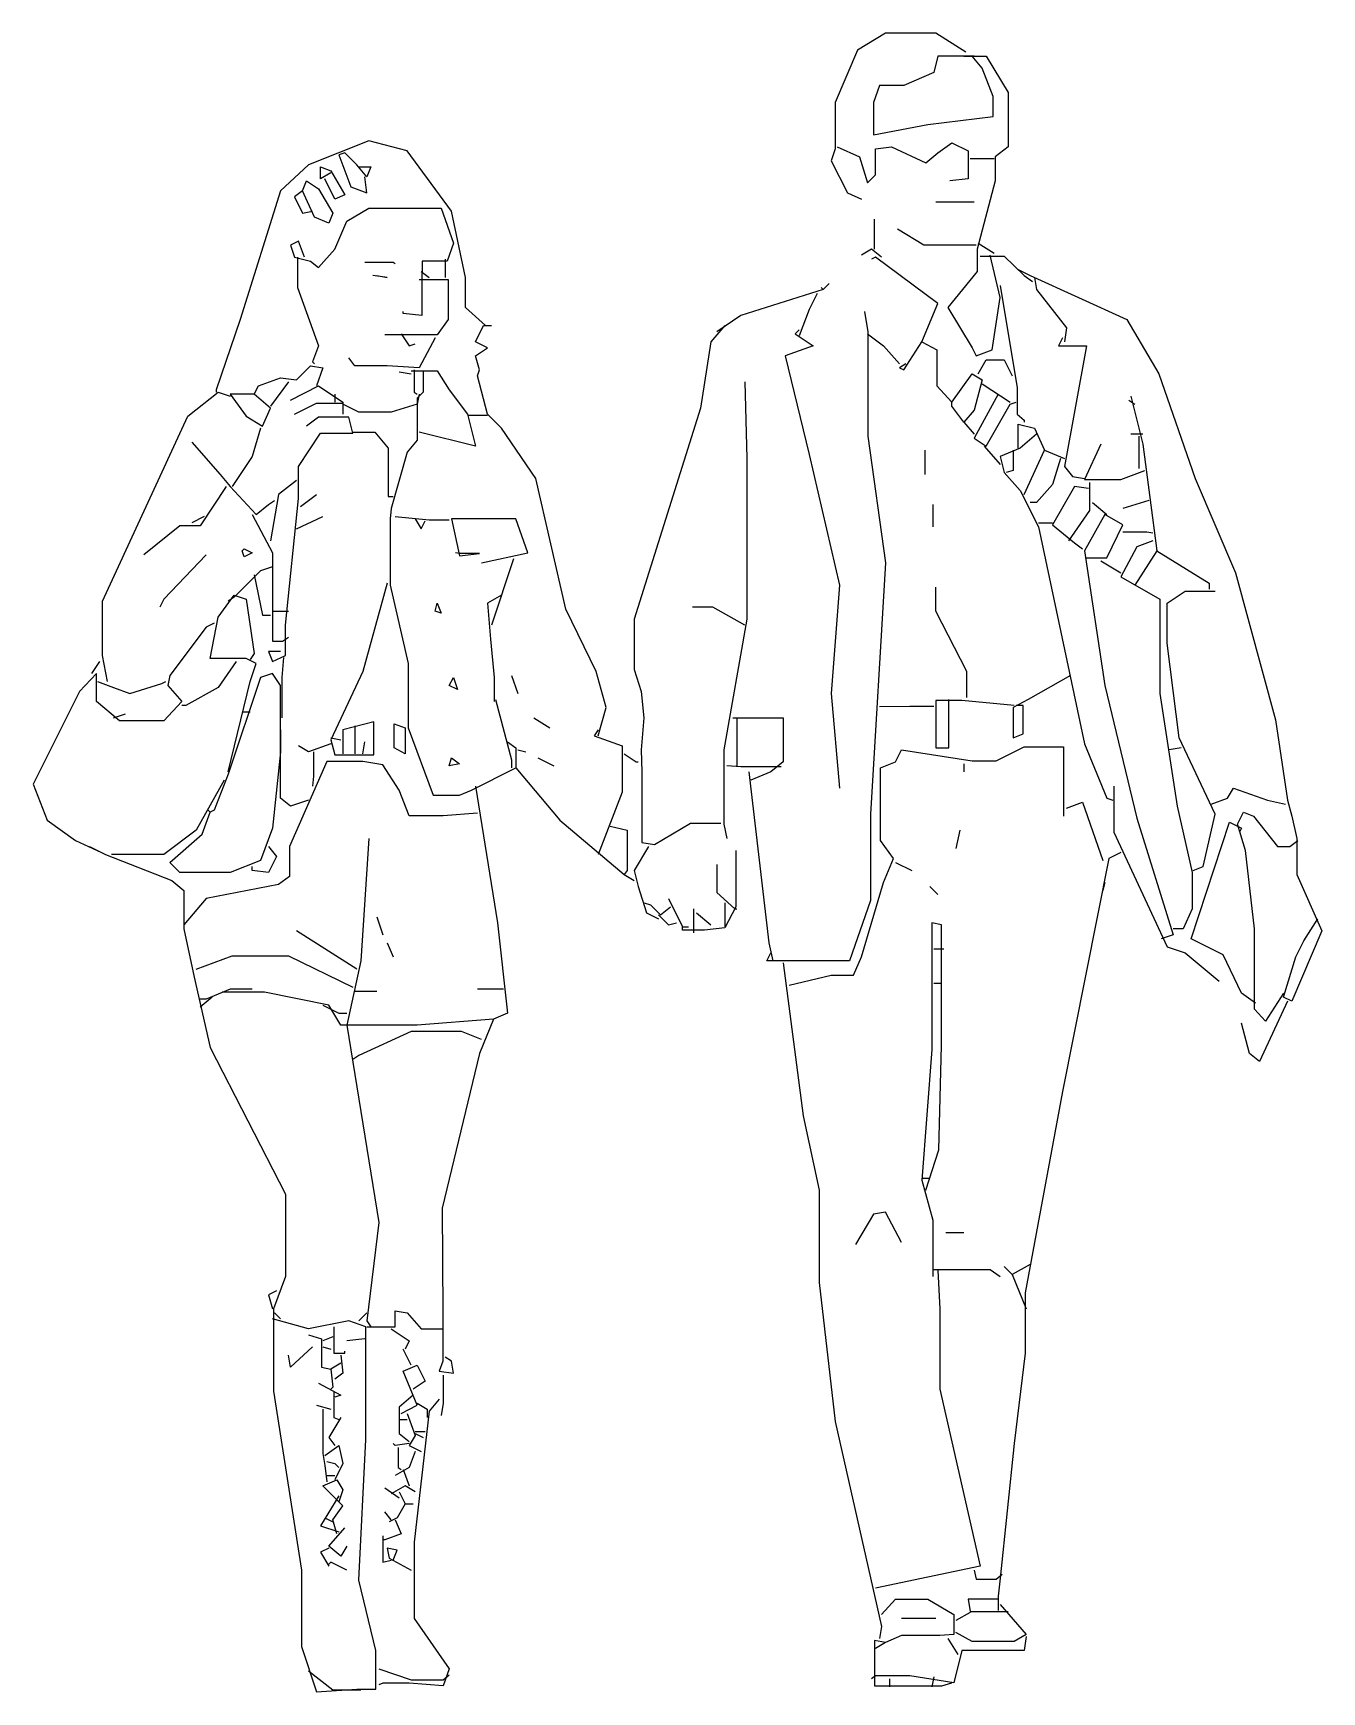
# Model space of a CAD drawing. Header units: millimetres. Extents: x -1587.96 to -1586.67, y 1778.13 to 1779.78.
import ezdxf

# ---------------------------------------------------------------- set-up
doc = ezdxf.new("R2010")
doc.units = ezdxf.units.MM
doc.header["$LTSCALE"] = 10
doc.layers.add('Humanos', color=2, linetype='Continuous')

msp = doc.modelspace()

# ---------------------------------------------------------------- linework, layer by layer
at = {"layer": 'Humanos'}
for points in [[(-1587.0277, 1779.7604), (-1587.0577, 1779.7794), (-1587.1077, 1779.7794), (-1587.1357, 1779.7624), (-1587.1577, 1779.7104), (-1587.1577, 1779.6644), (-1587.1617, 1779.6524), (-1587.1457, 1779.6204), (-1587.1317, 1779.6144)], [(-1587.0277, 1779.7604), (-1587.0577, 1779.7794), (-1587.1077, 1779.7794), (-1587.1357, 1779.7624), (-1587.1577, 1779.7104), (-1587.1577, 1779.6644), (-1587.1617, 1779.6524), (-1587.1457, 1779.6204), (-1587.1317, 1779.6144)], [(-1587.0197, 1779.7564), (-1587.0557, 1779.7564), (-1587.0597, 1779.7404), (-1587.0897, 1779.7274), (-1587.1137, 1779.7274), (-1587.1197, 1779.7104), (-1587.1197, 1779.6784), (-1587.0657, 1779.6884), (-1587.0007, 1779.6964), (-1587.0007, 1779.7164), (-1587.0117, 1779.7444), (-1587.0217, 1779.7564)], [(-1587.0297, 1779.7564), (-1587.0077, 1779.7564), (-1586.9857, 1779.7204), (-1586.9857, 1779.6664), (-1586.9987, 1779.6564), (-1586.9987, 1779.6324), (-1587.0167, 1779.5644), (-1587.0167, 1779.5424), (-1587.0457, 1779.5064), (-1587.0217, 1779.4664), (-1587.0177, 1779.4584), (-1587.0017, 1779.4644), (-1586.9937, 1779.5164), (-1587.0037, 1779.5584)], [(-1587.5057, 1779.4884), (-1587.5257, 1779.5064), (-1587.5257, 1779.5364), (-1587.5397, 1779.6024), (-1587.5837, 1779.6624), (-1587.6217, 1779.6724), (-1587.6817, 1779.6484), (-1587.7097, 1779.6224), (-1587.7497, 1779.4944), (-1587.7737, 1779.4244), (-1587.7737, 1779.4224)], [(-1587.6317, 1779.6464), (-1587.6197, 1779.6464), (-1587.6237, 1779.6364), (-1587.6337, 1779.6484), (-1587.6457, 1779.6604), (-1587.6517, 1779.6584), (-1587.6397, 1779.6264), (-1587.6237, 1779.6204), (-1587.6257, 1779.6364)], [(-1587.1557, 1779.6664), (-1587.1337, 1779.6564), (-1587.1257, 1779.6304), (-1587.1177, 1779.6384), (-1587.1177, 1779.6644), (-1587.1017, 1779.6664), (-1587.0677, 1779.6504), (-1587.0557, 1779.6604), (-1587.0417, 1779.6704), (-1587.0257, 1779.6624), (-1587.0257, 1779.6344), (-1587.0437, 1779.6324)], [(-1587.1557, 1779.6664), (-1587.1337, 1779.6564), (-1587.1257, 1779.6304), (-1587.1177, 1779.6384), (-1587.1177, 1779.6644), (-1587.1017, 1779.6664), (-1587.0677, 1779.6504), (-1587.0557, 1779.6604), (-1587.0417, 1779.6704), (-1587.0257, 1779.6624), (-1587.0257, 1779.6344), (-1587.0437, 1779.6324)], [(-1587.1557, 1779.6664), (-1587.1337, 1779.6564), (-1587.1257, 1779.6304), (-1587.1177, 1779.6384), (-1587.1177, 1779.6644), (-1587.1017, 1779.6664), (-1587.0677, 1779.6504), (-1587.0557, 1779.6604), (-1587.0417, 1779.6704), (-1587.0257, 1779.6624), (-1587.0257, 1779.6344), (-1587.0437, 1779.6324)], [(-1587.1557, 1779.6664), (-1587.1337, 1779.6564), (-1587.1257, 1779.6304), (-1587.1177, 1779.6384), (-1587.1177, 1779.6644), (-1587.1017, 1779.6664), (-1587.0677, 1779.6504), (-1587.0557, 1779.6604), (-1587.0417, 1779.6704), (-1587.0257, 1779.6624), (-1587.0257, 1779.6344), (-1587.0437, 1779.6324)], [(-1587.6597, 1779.6404), (-1587.6697, 1779.6344), (-1587.6697, 1779.6464), (-1587.6597, 1779.6424), (-1587.6457, 1779.6184), (-1587.6557, 1779.6144), (-1587.6657, 1779.6344)], [(-1587.6597, 1779.6404), (-1587.6697, 1779.6344), (-1587.6697, 1779.6464), (-1587.6597, 1779.6424), (-1587.6457, 1779.6184), (-1587.6557, 1779.6144), (-1587.6657, 1779.6344)], [(-1586.9997, 1779.6544), (-1587.0237, 1779.6544)], [(-1586.9997, 1779.6544), (-1587.0237, 1779.6544)], [(-1587.6877, 1779.6224), (-1587.6837, 1779.6324), (-1587.6717, 1779.6244), (-1587.6577, 1779.6004), (-1587.6617, 1779.5904), (-1587.6757, 1779.5964), (-1587.6877, 1779.6224), (-1587.6957, 1779.6164), (-1587.6877, 1779.6004), (-1587.6777, 1779.6024)], [(-1587.0197, 1779.6114), (-1587.0577, 1779.6114)], [(-1587.0197, 1779.6114), (-1587.0577, 1779.6114)], [(-1587.0197, 1779.6114), (-1587.0577, 1779.6114)], [(-1587.0197, 1779.6114), (-1587.0577, 1779.6114)], [(-1587.0197, 1779.6114), (-1587.0577, 1779.6114)], [(-1587.0197, 1779.6114), (-1587.0577, 1779.6114)], [(-1587.0197, 1779.6114), (-1587.0577, 1779.6114)], [(-1587.6857, 1779.5564), (-1587.6917, 1779.5724), (-1587.6997, 1779.5684), (-1587.6957, 1779.5564), (-1587.6797, 1779.5524), (-1587.6717, 1779.5464), (-1587.6557, 1779.5644), (-1587.6437, 1779.5924), (-1587.6217, 1779.6054), (-1587.5497, 1779.6054), (-1587.5377, 1779.5704), (-1587.5437, 1779.5524), (-1587.5687, 1779.5524), (-1587.5692, 1779.5284), (-1587.5692, 1779.4984), (-1587.5877, 1779.5004), (-1587.5877, 1779.5024)], [(-1587.1187, 1779.5644), (-1587.1187, 1779.5944)], [(-1587.1187, 1779.5644), (-1587.1187, 1779.5944)], [(-1587.0177, 1779.5684), (-1587.0697, 1779.5684), (-1587.0957, 1779.5844)], [(-1587.0177, 1779.5684), (-1587.0697, 1779.5684), (-1587.0957, 1779.5844)], [(-1587.1117, 1779.5564), (-1587.1217, 1779.5644), (-1587.1317, 1779.5584)], [(-1587.1117, 1779.5564), (-1587.1217, 1779.5644), (-1587.1317, 1779.5584)], [(-1587.1117, 1779.5564), (-1587.1217, 1779.5644), (-1587.1317, 1779.5584)], [(-1587.1117, 1779.5564), (-1587.1217, 1779.5644), (-1587.1317, 1779.5584)], [(-1587.1117, 1779.5564), (-1587.1217, 1779.5644), (-1587.1317, 1779.5584)], [(-1587.0157, 1779.5704), (-1586.9997, 1779.5604)], [(-1587.0157, 1779.5704), (-1586.9997, 1779.5604)], [(-1587.0157, 1779.5704), (-1586.9997, 1779.5604)], [(-1587.0157, 1779.5704), (-1586.9997, 1779.5604)], [(-1587.6927, 1779.5564), (-1587.6927, 1779.5264), (-1587.6717, 1779.4684), (-1587.6777, 1779.4524), (-1587.6757, 1779.4504)], [(-1587.6927, 1779.5564), (-1587.6927, 1779.5264), (-1587.6717, 1779.4684), (-1587.6777, 1779.4524), (-1587.6757, 1779.4504)], [(-1587.6927, 1779.5564), (-1587.6927, 1779.5264), (-1587.6717, 1779.4684), (-1587.6777, 1779.4524), (-1587.6757, 1779.4504)], [(-1587.6927, 1779.5564), (-1587.6927, 1779.5264), (-1587.6717, 1779.4684), (-1587.6777, 1779.4524), (-1587.6757, 1779.4504)], [(-1587.6927, 1779.5564), (-1587.6927, 1779.5264), (-1587.6717, 1779.4684), (-1587.6777, 1779.4524), (-1587.6757, 1779.4504)], [(-1587.6927, 1779.5564), (-1587.6927, 1779.5264), (-1587.6717, 1779.4684), (-1587.6777, 1779.4524), (-1587.6757, 1779.4504)], [(-1587.6927, 1779.5564), (-1587.6927, 1779.5264), (-1587.6717, 1779.4684), (-1587.6777, 1779.4524), (-1587.6757, 1779.4504)], [(-1587.6927, 1779.5564), (-1587.6927, 1779.5264), (-1587.6717, 1779.4684), (-1587.6777, 1779.4524), (-1587.6757, 1779.4504)], [(-1587.6927, 1779.5564), (-1587.6927, 1779.5264), (-1587.6717, 1779.4684), (-1587.6777, 1779.4524), (-1587.6757, 1779.4504)], [(-1587.6927, 1779.5564), (-1587.6927, 1779.5264), (-1587.6717, 1779.4684), (-1587.6777, 1779.4524), (-1587.6757, 1779.4504)], [(-1587.6927, 1779.5564), (-1587.6927, 1779.5264), (-1587.6717, 1779.4684), (-1587.6777, 1779.4524), (-1587.6757, 1779.4504)], [(-1587.6927, 1779.5564), (-1587.6927, 1779.5264), (-1587.6717, 1779.4684), (-1587.6777, 1779.4524), (-1587.6757, 1779.4504)], [(-1587.6927, 1779.5564), (-1587.6927, 1779.5264), (-1587.6717, 1779.4684), (-1587.6777, 1779.4524), (-1587.6757, 1779.4504)], [(-1587.6927, 1779.5564), (-1587.6927, 1779.5264), (-1587.6717, 1779.4684), (-1587.6777, 1779.4524), (-1587.6757, 1779.4504)], [(-1587.6927, 1779.5564), (-1587.6927, 1779.5264), (-1587.6717, 1779.4684), (-1587.6777, 1779.4524), (-1587.6757, 1779.4504)], [(-1587.6927, 1779.5564), (-1587.6927, 1779.5264), (-1587.6717, 1779.4684), (-1587.6777, 1779.4524), (-1587.6757, 1779.4504)], [(-1587.6257, 1779.5514), (-1587.5977, 1779.5514), (-1587.5957, 1779.5504)], [(-1587.5697, 1779.5424), (-1587.5617, 1779.5364)], [(-1587.5697, 1779.5424), (-1587.5617, 1779.5364)], [(-1587.5697, 1779.5424), (-1587.5617, 1779.5364)], [(-1587.5457, 1779.5544), (-1587.5457, 1779.5364)], [(-1587.0717, 1779.4724), (-1587.0557, 1779.5104), (-1587.1177, 1779.5564), (-1587.1217, 1779.5544)], [(-1587.0137, 1779.5574), (-1586.9897, 1779.5574), (-1586.9697, 1779.5384), (-1586.9617, 1779.5324)], [(-1587.0137, 1779.5574), (-1586.9897, 1779.5574), (-1586.9697, 1779.5384), (-1586.9617, 1779.5324)], [(-1586.9757, 1779.5444), (-1586.9637, 1779.5384), (-1586.8677, 1779.4944), (-1586.8357, 1779.4404), (-1586.7997, 1779.3364), (-1586.7597, 1779.2424), (-1586.7197, 1779.0964), (-1586.7077, 1779.0164), (-1586.7037, 1779.0004), (-1586.6987, 1778.9784), (-1586.6987, 1778.9424), (-1586.6737, 1778.8864), (-1586.7037, 1778.8164), (-1586.7117, 1778.8204), (-1586.6997, 1778.8604), (-1586.6917, 1778.8764), (-1586.6777, 1778.8984)], [(-1587.6137, 1779.5384), (-1587.6037, 1779.5364), (-1587.6177, 1779.5384)], [(-1587.6137, 1779.5384), (-1587.6037, 1779.5364), (-1587.6177, 1779.5384)], [(-1587.6137, 1779.5384), (-1587.6037, 1779.5364), (-1587.6177, 1779.5384)], [(-1587.6137, 1779.5384), (-1587.6037, 1779.5364), (-1587.6177, 1779.5384)], [(-1587.6137, 1779.5384), (-1587.6037, 1779.5364), (-1587.6177, 1779.5384)], [(-1587.6137, 1779.5384), (-1587.6037, 1779.5364), (-1587.6177, 1779.5384)], [(-1587.6137, 1779.5384), (-1587.6037, 1779.5364), (-1587.6177, 1779.5384)], [(-1587.6137, 1779.5384), (-1587.6037, 1779.5364), (-1587.6177, 1779.5384)], [(-1587.5717, 1779.5344), (-1587.5427, 1779.5344), (-1587.5427, 1779.4944), (-1587.5537, 1779.4794), (-1587.6057, 1779.4794)], [(-1587.5717, 1779.5344), (-1587.5427, 1779.5344), (-1587.5427, 1779.4944), (-1587.5537, 1779.4794), (-1587.6057, 1779.4794)], [(-1587.5717, 1779.5344), (-1587.5427, 1779.5344), (-1587.5427, 1779.4944), (-1587.5537, 1779.4794), (-1587.6057, 1779.4794)], [(-1587.1637, 1779.5304), (-1587.1697, 1779.5244), (-1587.1717, 1779.5264)], [(-1587.1637, 1779.5304), (-1587.1697, 1779.5244), (-1587.1717, 1779.5264)], [(-1586.9937, 1779.5284), (-1586.9767, 1779.4264), (-1586.9767, 1779.4004), (-1586.9697, 1779.3944), (-1586.9697, 1779.3924)], [(-1586.9937, 1779.5284), (-1586.9767, 1779.4264), (-1586.9767, 1779.4004), (-1586.9697, 1779.3944), (-1586.9697, 1779.3924)], [(-1586.9937, 1779.5284), (-1586.9767, 1779.4264), (-1586.9767, 1779.4004), (-1586.9697, 1779.3944), (-1586.9697, 1779.3924)], [(-1586.9937, 1779.5284), (-1586.9767, 1779.4264), (-1586.9767, 1779.4004), (-1586.9697, 1779.3944), (-1586.9697, 1779.3924)], [(-1586.9597, 1779.5364), (-1586.9577, 1779.5244), (-1586.9277, 1779.4864), (-1586.9297, 1779.4724)], [(-1587.1697, 1779.5244), (-1587.2517, 1779.4984), (-1587.2757, 1779.4824)], [(-1587.1697, 1779.5244), (-1587.2517, 1779.4984), (-1587.2757, 1779.4824)], [(-1587.1697, 1779.5244), (-1587.2517, 1779.4984), (-1587.2757, 1779.4824)], [(-1587.1697, 1779.5244), (-1587.2517, 1779.4984), (-1587.2757, 1779.4824)], [(-1587.1697, 1779.5244), (-1587.2517, 1779.4984), (-1587.2757, 1779.4824)], [(-1587.1697, 1779.5244), (-1587.2517, 1779.4984), (-1587.2757, 1779.4824)], [(-1587.1757, 1779.5204), (-1587.1837, 1779.5044), (-1587.1937, 1779.4784)], [(-1587.1757, 1779.5204), (-1587.1837, 1779.5044), (-1587.1937, 1779.4784)], [(-1587.1757, 1779.5204), (-1587.1837, 1779.5044), (-1587.1937, 1779.4784)], [(-1587.1287, 1779.5024), (-1587.1252, 1779.4824), (-1587.1252, 1779.3784), (-1587.1077, 1779.2524), (-1587.1227, 1779.0024), (-1587.1227, 1778.9164), (-1587.1437, 1778.8564), (-1587.2257, 1778.8564), (-1587.2217, 1778.8644)], [(-1587.5557, 1779.4764), (-1587.5717, 1779.4464), (-1587.6037, 1779.4484), (-1587.6357, 1779.4484), (-1587.6417, 1779.4564)], [(-1587.5897, 1779.4804), (-1587.5817, 1779.4684), (-1587.5757, 1779.4704)], [(-1587.5897, 1779.4804), (-1587.5817, 1779.4684), (-1587.5757, 1779.4704)], [(-1587.5897, 1779.4804), (-1587.5817, 1779.4684), (-1587.5757, 1779.4704)], [(-1587.5897, 1779.4804), (-1587.5817, 1779.4684), (-1587.5757, 1779.4704)], [(-1587.3937, 1779.0804), (-1587.3857, 1779.1084), (-1587.3957, 1779.1444), (-1587.4257, 1779.2064), (-1587.4557, 1779.3364), (-1587.4897, 1779.3864), (-1587.5037, 1779.4004), (-1587.5137, 1779.4384), (-1587.5117, 1779.4444), (-1587.5157, 1779.4584), (-1587.5037, 1779.4664), (-1587.5157, 1779.4724), (-1587.5077, 1779.4884), (-1587.4997, 1779.4884)], [(-1587.2677, 1779.4884), (-1587.2817, 1779.4724), (-1587.2917, 1779.4064), (-1587.3577, 1779.1964), (-1587.3577, 1779.1464), (-1587.3507, 1779.1244), (-1587.3482, 1779.0984), (-1587.351, 1779.0664), (-1587.3503, 1779.0444), (-1587.3503, 1778.9744), (-1587.3377, 1778.9724), (-1587.3017, 1778.9934), (-1587.2717, 1778.9934)], [(-1587.1937, 1779.4844), (-1587.1977, 1779.4804), (-1587.1797, 1779.4684), (-1587.2077, 1779.4584), (-1587.1837, 1779.3604), (-1587.1537, 1779.2304), (-1587.1617, 1779.1224), (-1587.1537, 1779.0284)], [(-1587.1257, 1779.4804), (-1587.1097, 1779.4684), (-1587.0937, 1779.4504)], [(-1586.9317, 1779.4764), (-1586.9357, 1779.4684), (-1586.9077, 1779.4684), (-1586.9297, 1779.3484), (-1586.9217, 1779.3384), (-1586.9097, 1779.3364)], [(-1587.0877, 1779.4504), (-1587.0937, 1779.4464), (-1587.0897, 1779.4444), (-1587.0717, 1779.4724), (-1587.0567, 1779.4644), (-1587.0567, 1779.4284), (-1587.0417, 1779.4124), (-1587.0217, 1779.4404), (-1587.0117, 1779.4344), (-1587.0197, 1779.4044), (-1587.0297, 1779.3924), (-1587.0417, 1779.4084), (-1587.0417, 1779.4124)], [(-1587.7357, 1779.4204), (-1587.7317, 1779.4284), (-1587.7097, 1779.4364), (-1587.6937, 1779.4344), (-1587.6797, 1779.4484), (-1587.6677, 1779.4464), (-1587.6737, 1779.4284)], [(-1587.5797, 1779.4434), (-1587.5537, 1779.4434), (-1587.5417, 1779.4244), (-1587.5237, 1779.4004), (-1587.5157, 1779.3684), (-1587.5717, 1779.3824)], [(-1587.5767, 1779.4444), (-1587.5767, 1779.4224), (-1587.5737, 1779.4204)], [(-1587.5767, 1779.4444), (-1587.5767, 1779.4224), (-1587.5737, 1779.4204)], [(-1587.0157, 1779.4404), (-1587.0077, 1779.4544), (-1586.9897, 1779.4544), (-1586.9817, 1779.4384)], [(-1587.0157, 1779.4404), (-1587.0077, 1779.4544), (-1586.9897, 1779.4544), (-1586.9817, 1779.4384)], [(-1587.0157, 1779.4404), (-1587.0077, 1779.4544), (-1586.9897, 1779.4544), (-1586.9817, 1779.4384)], [(-1587.0157, 1779.4404), (-1587.0077, 1779.4544), (-1586.9897, 1779.4544), (-1586.9817, 1779.4384)], [(-1587.0157, 1779.4404), (-1587.0077, 1779.4544), (-1586.9897, 1779.4544), (-1586.9817, 1779.4384)], [(-1587.0157, 1779.4404), (-1587.0077, 1779.4544), (-1586.9897, 1779.4544), (-1586.9817, 1779.4384)], [(-1587.0157, 1779.4404), (-1587.0077, 1779.4544), (-1586.9897, 1779.4544), (-1586.9817, 1779.4384)], [(-1587.0157, 1779.4404), (-1587.0077, 1779.4544), (-1586.9897, 1779.4544), (-1586.9817, 1779.4384)], [(-1587.0157, 1779.4404), (-1587.0077, 1779.4544), (-1586.9897, 1779.4544), (-1586.9817, 1779.4384)], [(-1587.0157, 1779.4404), (-1587.0077, 1779.4544), (-1586.9897, 1779.4544), (-1586.9817, 1779.4384)], [(-1587.7017, 1779.4324), (-1587.7197, 1779.4084)], [(-1587.7017, 1779.4324), (-1587.7197, 1779.4084)], [(-1587.7017, 1779.4324), (-1587.7197, 1779.4084)], [(-1587.6997, 1779.4144), (-1587.6717, 1779.4284), (-1587.6477, 1779.4124), (-1587.6477, 1779.4004)], [(-1587.6997, 1779.4144), (-1587.6717, 1779.4284), (-1587.6477, 1779.4124), (-1587.6477, 1779.4004)], [(-1587.6997, 1779.4144), (-1587.6717, 1779.4284), (-1587.6477, 1779.4124), (-1587.6477, 1779.4004)], [(-1587.6997, 1779.4144), (-1587.6717, 1779.4284), (-1587.6477, 1779.4124), (-1587.6477, 1779.4004)], [(-1587.6997, 1779.4144), (-1587.6717, 1779.4284), (-1587.6477, 1779.4124), (-1587.6477, 1779.4004)], [(-1587.6997, 1779.4144), (-1587.6717, 1779.4284), (-1587.6477, 1779.4124), (-1587.6477, 1779.4004)], [(-1587.6997, 1779.4144), (-1587.6717, 1779.4284), (-1587.6477, 1779.4124), (-1587.6477, 1779.4004)], [(-1587.6997, 1779.4144), (-1587.6717, 1779.4284), (-1587.6477, 1779.4124), (-1587.6477, 1779.4004)], [(-1587.6997, 1779.4144), (-1587.6717, 1779.4284), (-1587.6477, 1779.4124), (-1587.6477, 1779.4004)], [(-1587.6997, 1779.4144), (-1587.6717, 1779.4284), (-1587.6477, 1779.4124), (-1587.6477, 1779.4004)], [(-1587.5677, 1779.4424), (-1587.5677, 1779.4224), (-1587.5737, 1779.4164), (-1587.5737, 1779.3744), (-1587.5837, 1779.3624), (-1587.5997, 1779.3064), (-1587.6007, 1779.2964), (-1587.6007, 1779.2304), (-1587.5827, 1779.1524), (-1587.5827, 1779.0884), (-1587.5577, 1779.0214), (-1587.5317, 1779.0214), (-1587.5197, 1779.0264), (-1587.4757, 1779.0484), (-1587.4317, 1778.9964), (-1587.3677, 1778.9424), (-1587.3577, 1778.9364)], [(-1587.5917, 1779.4424), (-1587.5797, 1779.4404)], [(-1587.5917, 1779.4424), (-1587.5797, 1779.4404)], [(-1587.2477, 1779.4324), (-1587.2457, 1779.3564), (-1587.2457, 1779.1964), (-1587.2687, 1779.0664), (-1587.2687, 1778.9924), (-1587.2657, 1778.9784)], [(-1587.0117, 1779.4304), (-1586.9837, 1779.4124)], [(-1587.8817, 1779.1344), (-1587.8867, 1779.1604), (-1587.8867, 1779.2144), (-1587.8017, 1779.3984), (-1587.7717, 1779.4224), (-1587.7597, 1779.4184)], [(-1587.7357, 1779.4204), (-1587.7597, 1779.4204), (-1587.7437, 1779.3984), (-1587.7277, 1779.3884), (-1587.7197, 1779.4064), (-1587.7357, 1779.4204)], [(-1587.6957, 1779.4004), (-1587.6737, 1779.4114), (-1587.6477, 1779.4114)], [(-1587.6957, 1779.4004), (-1587.6737, 1779.4114), (-1587.6477, 1779.4114)], [(-1587.6957, 1779.4004), (-1587.6737, 1779.4114), (-1587.6477, 1779.4114)], [(-1587.6957, 1779.4004), (-1587.6737, 1779.4114), (-1587.6477, 1779.4114)], [(-1587.6957, 1779.4004), (-1587.6737, 1779.4114), (-1587.6477, 1779.4114)], [(-1587.6957, 1779.4004), (-1587.6737, 1779.4114), (-1587.6477, 1779.4114)], [(-1587.6957, 1779.4004), (-1587.6737, 1779.4114), (-1587.6477, 1779.4114)], [(-1587.6957, 1779.4004), (-1587.6737, 1779.4114), (-1587.6477, 1779.4114)], [(-1587.6557, 1779.4204), (-1587.6557, 1779.4124)], [(-1587.6557, 1779.4204), (-1587.6557, 1779.4124)], [(-1587.6557, 1779.4204), (-1587.6557, 1779.4124)], [(-1587.6557, 1779.4204), (-1587.6557, 1779.4124)], [(-1587.6557, 1779.4204), (-1587.6557, 1779.4124)], [(-1587.6557, 1779.4204), (-1587.6557, 1779.4124)], [(-1587.6557, 1779.4204), (-1587.6557, 1779.4124)], [(-1587.6557, 1779.4204), (-1587.6557, 1779.4124)], [(-1587.6557, 1779.4204), (-1587.6557, 1779.4124)], [(-1587.5717, 1779.4204), (-1587.5737, 1779.4104), (-1587.5997, 1779.4024), (-1587.6317, 1779.4024), (-1587.6477, 1779.4104)], [(-1586.9957, 1779.4204), (-1587.0197, 1779.3764), (-1587.0077, 1779.3684), (-1586.9837, 1779.4104), (-1586.9777, 1779.4124)], [(-1586.9957, 1779.4204), (-1587.0197, 1779.3764), (-1587.0077, 1779.3684), (-1586.9837, 1779.4104), (-1586.9777, 1779.4124)], [(-1586.9957, 1779.4204), (-1587.0197, 1779.3764), (-1587.0077, 1779.3684), (-1586.9837, 1779.4104), (-1586.9777, 1779.4124)], [(-1586.9957, 1779.4204), (-1587.0197, 1779.3764), (-1587.0077, 1779.3684), (-1586.9837, 1779.4104), (-1586.9777, 1779.4124)], [(-1586.9957, 1779.4204), (-1587.0197, 1779.3764), (-1587.0077, 1779.3684), (-1586.9837, 1779.4104), (-1586.9777, 1779.4124)], [(-1586.8657, 1779.4144), (-1586.8597, 1779.4104)], [(-1586.8657, 1779.4144), (-1586.8597, 1779.4104)], [(-1586.8657, 1779.4144), (-1586.8597, 1779.4104)], [(-1586.8657, 1779.4144), (-1586.8597, 1779.4104)], [(-1586.8657, 1779.4144), (-1586.8597, 1779.4104)], [(-1586.8657, 1779.4144), (-1586.8597, 1779.4104)], [(-1586.8657, 1779.4144), (-1586.8597, 1779.4104)], [(-1586.8637, 1779.4184), (-1586.8517, 1779.3704), (-1586.8377, 1779.2644), (-1586.7857, 1779.2324), (-1586.7857, 1779.2264)], [(-1587.7097, 1779.1644), (-1587.7217, 1779.1644), (-1587.7177, 1779.1544), (-1587.7047, 1779.1604), (-1587.7047, 1779.1904), (-1587.6917, 1779.3164), (-1587.6917, 1779.3484), (-1587.6697, 1779.3814), (-1587.6377, 1779.3814), (-1587.6417, 1779.3974), (-1587.6717, 1779.3974), (-1587.6837, 1779.3884)], [(-1587.7097, 1779.1644), (-1587.7217, 1779.1644), (-1587.7177, 1779.1544), (-1587.7047, 1779.1604), (-1587.7047, 1779.1904), (-1587.6917, 1779.3164), (-1587.6917, 1779.3484), (-1587.6697, 1779.3814), (-1587.6377, 1779.3814), (-1587.6417, 1779.3974), (-1587.6717, 1779.3974), (-1587.6837, 1779.3884)], [(-1587.7097, 1779.1644), (-1587.7217, 1779.1644), (-1587.7177, 1779.1544), (-1587.7047, 1779.1604), (-1587.7047, 1779.1904), (-1587.6917, 1779.3164), (-1587.6917, 1779.3484), (-1587.6697, 1779.3814), (-1587.6377, 1779.3814), (-1587.6417, 1779.3974), (-1587.6717, 1779.3974), (-1587.6837, 1779.3884)], [(-1587.7097, 1779.1644), (-1587.7217, 1779.1644), (-1587.7177, 1779.1544), (-1587.7047, 1779.1604), (-1587.7047, 1779.1904), (-1587.6917, 1779.3164), (-1587.6917, 1779.3484), (-1587.6697, 1779.3814), (-1587.6377, 1779.3814), (-1587.6417, 1779.3974), (-1587.6717, 1779.3974), (-1587.6837, 1779.3884)], [(-1587.7097, 1779.1644), (-1587.7217, 1779.1644), (-1587.7177, 1779.1544), (-1587.7047, 1779.1604), (-1587.7047, 1779.1904), (-1587.6917, 1779.3164), (-1587.6917, 1779.3484), (-1587.6697, 1779.3814), (-1587.6377, 1779.3814), (-1587.6417, 1779.3974), (-1587.6717, 1779.3974), (-1587.6837, 1779.3884)], [(-1587.7097, 1779.1644), (-1587.7217, 1779.1644), (-1587.7177, 1779.1544), (-1587.7047, 1779.1604), (-1587.7047, 1779.1904), (-1587.6917, 1779.3164), (-1587.6917, 1779.3484), (-1587.6697, 1779.3814), (-1587.6377, 1779.3814), (-1587.6417, 1779.3974), (-1587.6717, 1779.3974), (-1587.6837, 1779.3884)], [(-1587.7097, 1779.1644), (-1587.7217, 1779.1644), (-1587.7177, 1779.1544), (-1587.7047, 1779.1604), (-1587.7047, 1779.1904), (-1587.6917, 1779.3164), (-1587.6917, 1779.3484), (-1587.6697, 1779.3814), (-1587.6377, 1779.3814), (-1587.6417, 1779.3974), (-1587.6717, 1779.3974), (-1587.6837, 1779.3884)], [(-1587.7097, 1779.1644), (-1587.7217, 1779.1644), (-1587.7177, 1779.1544), (-1587.7047, 1779.1604), (-1587.7047, 1779.1904), (-1587.6917, 1779.3164), (-1587.6917, 1779.3484), (-1587.6697, 1779.3814), (-1587.6377, 1779.3814), (-1587.6417, 1779.3974), (-1587.6717, 1779.3974), (-1587.6837, 1779.3884)], [(-1587.5237, 1779.3994), (-1587.5037, 1779.3994)], [(-1587.5237, 1779.3994), (-1587.5037, 1779.3994)], [(-1587.5237, 1779.3994), (-1587.5037, 1779.3994)], [(-1587.5237, 1779.3994), (-1587.5037, 1779.3994)], [(-1587.5237, 1779.3994), (-1587.5037, 1779.3994)], [(-1587.5237, 1779.3994), (-1587.5037, 1779.3994)], [(-1587.5237, 1779.3994), (-1587.5037, 1779.3994)], [(-1587.5237, 1779.3994), (-1587.5037, 1779.3994)], [(-1587.5237, 1779.3994), (-1587.5037, 1779.3994)], [(-1587.5237, 1779.3994), (-1587.5037, 1779.3994)], [(-1587.5237, 1779.3994), (-1587.5037, 1779.3994)], [(-1587.7297, 1779.3864), (-1587.7377, 1779.3584), (-1587.7577, 1779.3284)], [(-1587.7297, 1779.3864), (-1587.7377, 1779.3584), (-1587.7577, 1779.3284)], [(-1587.6377, 1779.3824), (-1587.6157, 1779.3824), (-1587.6027, 1779.3664), (-1587.6027, 1779.3184), (-1587.5977, 1779.3184)], [(-1587.6377, 1779.3824), (-1587.6157, 1779.3824), (-1587.6027, 1779.3664), (-1587.6027, 1779.3184), (-1587.5977, 1779.3184)], [(-1587.6377, 1779.3824), (-1587.6157, 1779.3824), (-1587.6027, 1779.3664), (-1587.6027, 1779.3184), (-1587.5977, 1779.3184)], [(-1587.6377, 1779.3824), (-1587.6157, 1779.3824), (-1587.6027, 1779.3664), (-1587.6027, 1779.3184), (-1587.5977, 1779.3184)], [(-1587.0297, 1779.3924), (-1587.0197, 1779.3804)], [(-1587.0297, 1779.3924), (-1587.0197, 1779.3804)], [(-1587.0297, 1779.3924), (-1587.0197, 1779.3804)], [(-1586.9577, 1779.3804), (-1586.9737, 1779.3664), (-1586.9937, 1779.3584), (-1586.9897, 1779.3424), (-1586.9737, 1779.3244), (-1586.9557, 1779.2884), (-1586.9097, 1779.0724), (-1586.8877, 1779.0184), (-1586.8817, 1779.0164)], [(-1586.9757, 1779.3664), (-1586.9757, 1779.3904), (-1586.9597, 1779.3864), (-1586.9497, 1779.3644)], [(-1586.9757, 1779.3664), (-1586.9757, 1779.3904), (-1586.9597, 1779.3864), (-1586.9497, 1779.3644)], [(-1586.8517, 1779.3804), (-1586.8637, 1779.3804)], [(-1586.8517, 1779.3804), (-1586.8637, 1779.3804)], [(-1586.8517, 1779.3804), (-1586.8637, 1779.3804)], [(-1586.8517, 1779.3804), (-1586.8637, 1779.3804)], [(-1586.8557, 1779.3784), (-1586.8557, 1779.3464)], [(-1586.8557, 1779.3784), (-1586.8557, 1779.3464)], [(-1586.8557, 1779.3784), (-1586.8557, 1779.3464)], [(-1586.8557, 1779.3784), (-1586.8557, 1779.3464)], [(-1586.8557, 1779.3784), (-1586.8557, 1779.3464)], [(-1586.8557, 1779.3784), (-1586.8557, 1779.3464)], [(-1586.8557, 1779.3784), (-1586.8557, 1779.3464)], [(-1586.8557, 1779.3784), (-1586.8557, 1779.3464)], [(-1587.7977, 1779.3724), (-1587.7697, 1779.3404), (-1587.7597, 1779.3284), (-1587.7337, 1779.3004), (-1587.7217, 1779.3104), (-1587.7157, 1779.3144)], [(-1587.7977, 1779.3724), (-1587.7697, 1779.3404), (-1587.7597, 1779.3284), (-1587.7337, 1779.3004), (-1587.7217, 1779.3104), (-1587.7157, 1779.3144)], [(-1587.7977, 1779.3724), (-1587.7697, 1779.3404), (-1587.7597, 1779.3284), (-1587.7337, 1779.3004), (-1587.7217, 1779.3104), (-1587.7157, 1779.3144)], [(-1587.7977, 1779.3724), (-1587.7697, 1779.3404), (-1587.7597, 1779.3284), (-1587.7337, 1779.3004), (-1587.7217, 1779.3104), (-1587.7157, 1779.3144)], [(-1587.0687, 1779.3644), (-1587.0687, 1779.3404)], [(-1587.0097, 1779.3684), (-1586.9937, 1779.3504)], [(-1586.9807, 1779.3644), (-1586.9807, 1779.3444), (-1586.9877, 1779.3424)], [(-1586.9807, 1779.3644), (-1586.9807, 1779.3444), (-1586.9877, 1779.3424)], [(-1586.9807, 1779.3644), (-1586.9807, 1779.3444), (-1586.9877, 1779.3424)], [(-1586.9807, 1779.3644), (-1586.9807, 1779.3444), (-1586.9877, 1779.3424)], [(-1586.9807, 1779.3644), (-1586.9807, 1779.3444), (-1586.9877, 1779.3424)], [(-1586.9807, 1779.3644), (-1586.9807, 1779.3444), (-1586.9877, 1779.3424)], [(-1586.9697, 1779.3204), (-1586.9497, 1779.3644), (-1586.9297, 1779.3564)], [(-1586.9697, 1779.3204), (-1586.9497, 1779.3644), (-1586.9297, 1779.3564)], [(-1586.8937, 1779.3704), (-1586.9097, 1779.3354), (-1586.8737, 1779.3354), (-1586.8497, 1779.3444)], [(-1586.8937, 1779.3704), (-1586.9097, 1779.3354), (-1586.8737, 1779.3354), (-1586.8497, 1779.3444)], [(-1586.8937, 1779.3704), (-1586.9097, 1779.3354), (-1586.8737, 1779.3354), (-1586.8497, 1779.3444)], [(-1586.8937, 1779.3704), (-1586.9097, 1779.3354), (-1586.8737, 1779.3354), (-1586.8497, 1779.3444)], [(-1586.8937, 1779.3704), (-1586.9097, 1779.3354), (-1586.8737, 1779.3354), (-1586.8497, 1779.3444)], [(-1586.8937, 1779.3704), (-1586.9097, 1779.3354), (-1586.8737, 1779.3354), (-1586.8497, 1779.3444)], [(-1586.9337, 1779.3564), (-1586.9417, 1779.3304), (-1586.9577, 1779.3124), (-1586.9637, 1779.3124)], [(-1586.9337, 1779.3564), (-1586.9417, 1779.3304), (-1586.9577, 1779.3124), (-1586.9637, 1779.3124)], [(-1586.9337, 1779.3564), (-1586.9417, 1779.3304), (-1586.9577, 1779.3124), (-1586.9637, 1779.3124)], [(-1586.9337, 1779.3564), (-1586.9417, 1779.3304), (-1586.9577, 1779.3124), (-1586.9637, 1779.3124)], [(-1587.7637, 1779.3284), (-1587.7897, 1779.2894), (-1587.8097, 1779.2894), (-1587.8457, 1779.2604)], [(-1587.6937, 1779.3344), (-1587.7117, 1779.3204), (-1587.7197, 1779.2744)], [(-1587.6937, 1779.3344), (-1587.7117, 1779.3204), (-1587.7197, 1779.2744)], [(-1587.6937, 1779.3344), (-1587.7117, 1779.3204), (-1587.7197, 1779.2744)], [(-1587.6937, 1779.3344), (-1587.7117, 1779.3204), (-1587.7197, 1779.2744)], [(-1586.9057, 1779.3264), (-1586.9197, 1779.3284), (-1586.9417, 1779.2904), (-1586.9197, 1779.2724), (-1586.9117, 1779.2664)], [(-1586.9057, 1779.3264), (-1586.9197, 1779.3284), (-1586.9417, 1779.2904), (-1586.9197, 1779.2724), (-1586.9117, 1779.2664)], [(-1586.9057, 1779.3264), (-1586.9197, 1779.3284), (-1586.9417, 1779.2904), (-1586.9197, 1779.2724), (-1586.9117, 1779.2664)], [(-1586.9047, 1779.3324), (-1586.9047, 1779.3044), (-1586.9257, 1779.2744)], [(-1587.6897, 1779.3084), (-1587.6737, 1779.3204)], [(-1587.6897, 1779.3084), (-1587.6737, 1779.3204)], [(-1587.6897, 1779.3084), (-1587.6737, 1779.3204)], [(-1587.6897, 1779.3084), (-1587.6737, 1779.3204)], [(-1587.6897, 1779.3084), (-1587.6737, 1779.3204)], [(-1587.6897, 1779.3084), (-1587.6737, 1779.3204)], [(-1587.6897, 1779.3084), (-1587.6737, 1779.3204)], [(-1586.9017, 1779.3124), (-1586.8877, 1779.3004)], [(-1586.8457, 1779.3144), (-1586.8717, 1779.3064)], [(-1586.8457, 1779.3144), (-1586.8717, 1779.3064)], [(-1586.8457, 1779.3144), (-1586.8717, 1779.3064)], [(-1587.7857, 1779.2984), (-1587.7977, 1779.2924)], [(-1587.7857, 1779.2984), (-1587.7977, 1779.2924)], [(-1587.7857, 1779.2984), (-1587.7977, 1779.2924)], [(-1587.7377, 1779.3004), (-1587.7177, 1779.2624), (-1587.7177, 1779.1744), (-1587.7077, 1779.1744), (-1587.7017, 1779.1784)], [(-1587.7377, 1779.3004), (-1587.7177, 1779.2624), (-1587.7177, 1779.1744), (-1587.7077, 1779.1744), (-1587.7017, 1779.1784)], [(-1587.7377, 1779.3004), (-1587.7177, 1779.2624), (-1587.7177, 1779.1744), (-1587.7077, 1779.1744), (-1587.7017, 1779.1784)], [(-1587.7377, 1779.3004), (-1587.7177, 1779.2624), (-1587.7177, 1779.1744), (-1587.7077, 1779.1744), (-1587.7017, 1779.1784)], [(-1587.6937, 1779.2864), (-1587.6677, 1779.2984)], [(-1587.6937, 1779.2864), (-1587.6677, 1779.2984)], [(-1587.6937, 1779.2864), (-1587.6677, 1779.2984)], [(-1587.6937, 1779.2864), (-1587.6677, 1779.2984)], [(-1587.5957, 1779.2984), (-1587.5617, 1779.2954), (-1587.5417, 1779.2954)], [(-1587.5757, 1779.2964), (-1587.5697, 1779.2864), (-1587.5657, 1779.2944)], [(-1587.5757, 1779.2964), (-1587.5697, 1779.2864), (-1587.5657, 1779.2944)], [(-1587.5097, 1779.2524), (-1587.4637, 1779.2624), (-1587.4757, 1779.2964), (-1587.5397, 1779.2964), (-1587.5317, 1779.2594), (-1587.5117, 1779.2619), (-1587.5317, 1779.2619), (-1587.5357, 1779.2624)], [(-1587.0607, 1779.3104), (-1587.0607, 1779.2884)], [(-1586.9077, 1779.2574), (-1586.8877, 1779.2574), (-1586.8717, 1779.2904), (-1586.8897, 1779.3004), (-1586.9097, 1779.2644), (-1586.8897, 1779.1304), (-1586.8577, 1778.9984), (-1586.8217, 1778.8824), (-1586.8337, 1778.8784)], [(-1586.9557, 1779.2924), (-1586.9417, 1779.2924)], [(-1586.9557, 1779.2924), (-1586.9417, 1779.2924)], [(-1586.8717, 1779.2834), (-1586.8477, 1779.2834), (-1586.8417, 1779.2824)], [(-1586.8717, 1779.2834), (-1586.8477, 1779.2834), (-1586.8417, 1779.2824)], [(-1586.8717, 1779.2834), (-1586.8477, 1779.2834), (-1586.8417, 1779.2824)], [(-1586.8717, 1779.2834), (-1586.8477, 1779.2834), (-1586.8417, 1779.2824)], [(-1586.8717, 1779.2834), (-1586.8477, 1779.2834), (-1586.8417, 1779.2824)], [(-1586.8717, 1779.2834), (-1586.8477, 1779.2834), (-1586.8417, 1779.2824)], [(-1586.8717, 1779.2834), (-1586.8477, 1779.2834), (-1586.8417, 1779.2824)], [(-1586.8717, 1779.2834), (-1586.8477, 1779.2834), (-1586.8417, 1779.2824)], [(-1586.8717, 1779.2834), (-1586.8477, 1779.2834), (-1586.8417, 1779.2824)], [(-1587.7457, 1779.2664), (-1587.7377, 1779.2624), (-1587.7457, 1779.2584), (-1587.7477, 1779.2644), (-1587.7457, 1779.2664)], [(-1587.7457, 1779.2664), (-1587.7377, 1779.2624), (-1587.7457, 1779.2584), (-1587.7477, 1779.2644), (-1587.7457, 1779.2664)], [(-1586.8417, 1779.2744), (-1586.8577, 1779.2684), (-1586.8737, 1779.2384), (-1586.8347, 1779.2164), (-1586.8347, 1779.1224), (-1586.8177, 1779.0104), (-1586.8027, 1778.9444), (-1586.8027, 1778.9084), (-1586.8117, 1778.8884), (-1586.8217, 1778.8884)], [(-1586.8377, 1779.2644), (-1586.8597, 1779.2304)], [(-1587.7837, 1779.2604), (-1587.8257, 1779.2164), (-1587.8297, 1779.2084)], [(-1587.7837, 1779.2604), (-1587.8257, 1779.2164), (-1587.8297, 1779.2084)], [(-1587.7837, 1779.2604), (-1587.8257, 1779.2164), (-1587.8297, 1779.2084)], [(-1587.7837, 1779.2604), (-1587.8257, 1779.2164), (-1587.8297, 1779.2084)], [(-1587.7837, 1779.2604), (-1587.8257, 1779.2164), (-1587.8297, 1779.2084)], [(-1587.7837, 1779.2604), (-1587.8257, 1779.2164), (-1587.8297, 1779.2084)], [(-1587.7177, 1779.2484), (-1587.7297, 1779.2444), (-1587.7557, 1779.2184), (-1587.7617, 1779.2144)], [(-1587.4777, 1779.2564), (-1587.4997, 1779.1904)], [(-1586.8937, 1779.2544), (-1586.8737, 1779.2424)], [(-1587.7357, 1779.2404), (-1587.7277, 1779.2004), (-1587.7197, 1779.2004)], [(-1587.7357, 1779.2404), (-1587.7277, 1779.2004), (-1587.7197, 1779.2004)], [(-1587.7357, 1779.2404), (-1587.7277, 1779.2004), (-1587.7197, 1779.2004)], [(-1587.7357, 1779.2404), (-1587.7277, 1779.2004), (-1587.7197, 1779.2004)], [(-1587.7357, 1779.2404), (-1587.7277, 1779.2004), (-1587.7197, 1779.2004)], [(-1587.7357, 1779.2404), (-1587.7277, 1779.2004), (-1587.7197, 1779.2004)], [(-1587.7357, 1779.2404), (-1587.7277, 1779.2004), (-1587.7197, 1779.2004)], [(-1587.7357, 1779.2404), (-1587.7277, 1779.2004), (-1587.7197, 1779.2004)], [(-1587.7357, 1779.2404), (-1587.7277, 1779.2004), (-1587.7197, 1779.2004)], [(-1587.7357, 1779.2404), (-1587.7277, 1779.2004), (-1587.7197, 1779.2004)], [(-1587.6037, 1779.2324), (-1587.6277, 1779.1444), (-1587.6597, 1779.0764), (-1587.6557, 1779.0614), (-1587.6167, 1779.0614), (-1587.6167, 1779.0944), (-1587.6477, 1779.0864), (-1587.6477, 1779.0624)], [(-1587.0267, 1779.1184), (-1587.0267, 1779.1444), (-1587.0577, 1779.2044), (-1587.0577, 1779.2284)], [(-1587.7617, 1779.0444), (-1587.7397, 1779.1344), (-1587.7337, 1779.1524), (-1587.7437, 1779.1574), (-1587.7797, 1779.1574), (-1587.7717, 1779.1984), (-1587.7557, 1779.2204), (-1587.7437, 1779.2164), (-1587.7357, 1779.1624), (-1587.7397, 1779.1564)], [(-1587.7617, 1779.0444), (-1587.7397, 1779.1344), (-1587.7337, 1779.1524), (-1587.7437, 1779.1574), (-1587.7797, 1779.1574), (-1587.7717, 1779.1984), (-1587.7557, 1779.2204), (-1587.7437, 1779.2164), (-1587.7357, 1779.1624), (-1587.7397, 1779.1564)], [(-1587.7617, 1779.0444), (-1587.7397, 1779.1344), (-1587.7337, 1779.1524), (-1587.7437, 1779.1574), (-1587.7797, 1779.1574), (-1587.7717, 1779.1984), (-1587.7557, 1779.2204), (-1587.7437, 1779.2164), (-1587.7357, 1779.1624), (-1587.7397, 1779.1564)], [(-1587.5537, 1779.2124), (-1587.5497, 1779.2024), (-1587.5557, 1779.2044), (-1587.5537, 1779.2124)], [(-1587.4897, 1779.2204), (-1587.5037, 1779.2124), (-1587.5007, 1779.1764), (-1587.4972, 1779.1384), (-1587.4972, 1779.1144)], [(-1587.4897, 1779.2204), (-1587.5037, 1779.2124), (-1587.5007, 1779.1764), (-1587.4972, 1779.1384), (-1587.4972, 1779.1144)], [(-1587.4897, 1779.2204), (-1587.5037, 1779.2124), (-1587.5007, 1779.1764), (-1587.4972, 1779.1384), (-1587.4972, 1779.1144)], [(-1586.8017, 1778.9464), (-1586.7917, 1778.9504), (-1586.7797, 1779.0024), (-1586.8157, 1779.0784), (-1586.8277, 1779.1724), (-1586.8277, 1779.2124), (-1586.8097, 1779.2244), (-1586.7797, 1779.2244)], [(-1587.7177, 1779.2044), (-1587.7017, 1779.2044)], [(-1587.7177, 1779.2044), (-1587.7017, 1779.2044)], [(-1587.2477, 1779.1904), (-1587.2797, 1779.2084), (-1587.2997, 1779.2084)], [(-1587.7757, 1779.1924), (-1587.7837, 1779.1884), (-1587.8197, 1779.1404), (-1587.8217, 1779.1304), (-1587.8077, 1779.1144), (-1587.8257, 1779.0954), (-1587.8697, 1779.0954), (-1587.8927, 1779.1144), (-1587.8927, 1779.1424), (-1587.9097, 1779.1244), (-1587.9557, 1779.0324), (-1587.9417, 1778.9964), (-1587.9137, 1778.9764), (-1587.8877, 1778.9644)], [(-1587.8897, 1779.1544), (-1587.8977, 1779.1424)], [(-1587.8897, 1779.1544), (-1587.8977, 1779.1424)], [(-1587.7537, 1779.1544), (-1587.7717, 1779.1284), (-1587.8037, 1779.1104), (-1587.8077, 1779.1104)], [(-1587.7067, 1779.1584), (-1587.7082, 1779.1384), (-1587.7082, 1779.0984)], [(-1587.7067, 1779.1584), (-1587.7082, 1779.1384), (-1587.7082, 1779.0984)], [(-1587.7067, 1779.1584), (-1587.7082, 1779.1384), (-1587.7082, 1779.0984)], [(-1587.7067, 1779.1584), (-1587.7082, 1779.1384), (-1587.7082, 1779.0984)], [(-1587.7067, 1779.1584), (-1587.7082, 1779.1384), (-1587.7082, 1779.0984)], [(-1587.7067, 1779.1584), (-1587.7082, 1779.1384), (-1587.7082, 1779.0984)], [(-1587.7067, 1779.1584), (-1587.7082, 1779.1384), (-1587.7082, 1779.0984)], [(-1587.7067, 1779.1584), (-1587.7082, 1779.1384), (-1587.7082, 1779.0984)], [(-1587.7067, 1779.1584), (-1587.7082, 1779.1384), (-1587.7082, 1779.0984)], [(-1587.7067, 1779.1584), (-1587.7082, 1779.1384), (-1587.7082, 1779.0984)], [(-1587.7067, 1779.1584), (-1587.7082, 1779.1384), (-1587.7082, 1779.0984)], [(-1587.8917, 1779.1344), (-1587.8757, 1779.1284), (-1587.8597, 1779.1224), (-1587.8277, 1779.1324), (-1587.8237, 1779.1344)], [(-1587.8917, 1779.1344), (-1587.8757, 1779.1284), (-1587.8597, 1779.1224), (-1587.8277, 1779.1324), (-1587.8237, 1779.1344)], [(-1587.8917, 1779.1344), (-1587.8757, 1779.1284), (-1587.8597, 1779.1224), (-1587.8277, 1779.1324), (-1587.8237, 1779.1344)], [(-1587.6817, 1779.0164), (-1587.6997, 1779.0104), (-1587.7097, 1779.0184), (-1587.7097, 1779.1304), (-1587.7177, 1779.1424), (-1587.7297, 1779.1384), (-1587.7617, 1779.0424), (-1587.7757, 1779.0064), (-1587.7797, 1779.0044)], [(-1587.6817, 1779.0164), (-1587.6997, 1779.0104), (-1587.7097, 1779.0184), (-1587.7097, 1779.1304), (-1587.7177, 1779.1424), (-1587.7297, 1779.1384), (-1587.7617, 1779.0424), (-1587.7757, 1779.0064), (-1587.7797, 1779.0044)], [(-1587.6817, 1779.0164), (-1587.6997, 1779.0104), (-1587.7097, 1779.0184), (-1587.7097, 1779.1304), (-1587.7177, 1779.1424), (-1587.7297, 1779.1384), (-1587.7617, 1779.0424), (-1587.7757, 1779.0064), (-1587.7797, 1779.0044)], [(-1587.6817, 1779.0164), (-1587.6997, 1779.0104), (-1587.7097, 1779.0184), (-1587.7097, 1779.1304), (-1587.7177, 1779.1424), (-1587.7297, 1779.1384), (-1587.7617, 1779.0424), (-1587.7757, 1779.0064), (-1587.7797, 1779.0044)], [(-1587.5377, 1779.1384), (-1587.5337, 1779.1264), (-1587.5417, 1779.1304), (-1587.5377, 1779.1384)], [(-1587.5377, 1779.1384), (-1587.5337, 1779.1264), (-1587.5417, 1779.1304), (-1587.5377, 1779.1384)], [(-1587.5377, 1779.1384), (-1587.5337, 1779.1264), (-1587.5417, 1779.1304), (-1587.5377, 1779.1384)], [(-1587.5377, 1779.1384), (-1587.5337, 1779.1264), (-1587.5417, 1779.1304), (-1587.5377, 1779.1384)], [(-1587.5377, 1779.1384), (-1587.5337, 1779.1264), (-1587.5417, 1779.1304), (-1587.5377, 1779.1384)], [(-1587.5377, 1779.1384), (-1587.5337, 1779.1264), (-1587.5417, 1779.1304), (-1587.5377, 1779.1384)], [(-1587.5377, 1779.1384), (-1587.5337, 1779.1264), (-1587.5417, 1779.1304), (-1587.5377, 1779.1384)], [(-1587.5377, 1779.1384), (-1587.5337, 1779.1264), (-1587.5417, 1779.1304), (-1587.5377, 1779.1384)], [(-1587.5377, 1779.1384), (-1587.5337, 1779.1264), (-1587.5417, 1779.1304), (-1587.5377, 1779.1384)], [(-1587.5377, 1779.1384), (-1587.5337, 1779.1264), (-1587.5417, 1779.1304), (-1587.5377, 1779.1384)], [(-1587.5377, 1779.1384), (-1587.5337, 1779.1264), (-1587.5417, 1779.1304), (-1587.5377, 1779.1384)], [(-1587.5377, 1779.1384), (-1587.5337, 1779.1264), (-1587.5417, 1779.1304), (-1587.5377, 1779.1384)], [(-1587.5377, 1779.1384), (-1587.5337, 1779.1264), (-1587.5417, 1779.1304), (-1587.5377, 1779.1384)], [(-1587.4797, 1779.1404), (-1587.4737, 1779.1224)], [(-1586.9237, 1779.1404), (-1586.9657, 1779.1164), (-1586.9807, 1779.1084), (-1586.9807, 1779.0784), (-1586.9707, 1779.0824), (-1586.9707, 1779.1104), (-1586.9777, 1779.1104)], [(-1587.4957, 1779.1164), (-1587.4797, 1779.0564), (-1587.4797, 1779.0484)], [(-1587.4957, 1779.1164), (-1587.4797, 1779.0564), (-1587.4797, 1779.0484)], [(-1587.4957, 1779.1164), (-1587.4797, 1779.0564), (-1587.4797, 1779.0484)], [(-1587.4957, 1779.1164), (-1587.4797, 1779.0564), (-1587.4797, 1779.0484)], [(-1587.4957, 1779.1164), (-1587.4797, 1779.0564), (-1587.4797, 1779.0484)], [(-1587.4957, 1779.1164), (-1587.4797, 1779.0564), (-1587.4797, 1779.0484)], [(-1587.4957, 1779.1164), (-1587.4797, 1779.0564), (-1587.4797, 1779.0484)], [(-1587.4957, 1779.1164), (-1587.4797, 1779.0564), (-1587.4797, 1779.0484)], [(-1587.4957, 1779.1164), (-1587.4797, 1779.0564), (-1587.4797, 1779.0484)], [(-1587.4957, 1779.1164), (-1587.4797, 1779.0564), (-1587.4797, 1779.0484)], [(-1587.4957, 1779.1164), (-1587.4797, 1779.0564), (-1587.4797, 1779.0484)], [(-1587.4957, 1779.1164), (-1587.4797, 1779.0564), (-1587.4797, 1779.0484)], [(-1586.9797, 1779.1104), (-1587.0317, 1779.1154), (-1587.0577, 1779.1154), (-1587.0577, 1779.0684), (-1587.0447, 1779.0684), (-1587.0447, 1779.1164)], [(-1587.8757, 1779.0984), (-1587.8637, 1779.1024)], [(-1587.8757, 1779.0984), (-1587.8637, 1779.1024)], [(-1587.7477, 1779.1044), (-1587.7397, 1779.1044)], [(-1587.7477, 1779.1044), (-1587.7397, 1779.1044)], [(-1587.7477, 1779.1044), (-1587.7397, 1779.1044)], [(-1587.7477, 1779.1044), (-1587.7397, 1779.1044)], [(-1587.7477, 1779.1044), (-1587.7397, 1779.1044)], [(-1587.7477, 1779.1044), (-1587.7397, 1779.1044)], [(-1587.7477, 1779.1044), (-1587.7397, 1779.1044)], [(-1587.7477, 1779.1044), (-1587.7397, 1779.1044)], [(-1587.7477, 1779.1044), (-1587.7397, 1779.1044)], [(-1587.7477, 1779.1044), (-1587.7397, 1779.1044)], [(-1587.7477, 1779.1044), (-1587.7397, 1779.1044)], [(-1587.7477, 1779.1044), (-1587.7397, 1779.1044)], [(-1587.7477, 1779.1044), (-1587.7397, 1779.1044)], [(-1587.7477, 1779.1044), (-1587.7397, 1779.1044)], [(-1587.7477, 1779.1044), (-1587.7397, 1779.1044)], [(-1587.4577, 1779.0984), (-1587.4417, 1779.0884)], [(-1587.4577, 1779.0984), (-1587.4417, 1779.0884)], [(-1587.4577, 1779.0984), (-1587.4417, 1779.0884)], [(-1587.4577, 1779.0984), (-1587.4417, 1779.0884)], [(-1587.4577, 1779.0984), (-1587.4417, 1779.0884)], [(-1587.4577, 1779.0984), (-1587.4417, 1779.0884)], [(-1587.4577, 1779.0984), (-1587.4417, 1779.0884)], [(-1587.2597, 1779.0984), (-1587.2097, 1779.0984), (-1587.2097, 1779.0544), (-1587.2217, 1779.0444), (-1587.2417, 1779.0364)], [(-1587.2557, 1779.0984), (-1587.2557, 1779.0504)], [(-1587.1137, 1779.1094), (-1587.0837, 1779.1099), (-1587.0597, 1779.1099)], [(-1587.7097, 1779.0864), (-1587.7097, 1779.0644), (-1587.7177, 1778.9884), (-1587.7297, 1778.9564), (-1587.7597, 1778.9444), (-1587.8097, 1778.9444), (-1587.8197, 1778.9544), (-1587.7877, 1778.9824), (-1587.7797, 1779.0044), (-1587.7817, 1779.0064)], [(-1587.6357, 1779.0904), (-1587.6357, 1779.0624)], [(-1587.5967, 1779.0924), (-1587.5857, 1779.0884), (-1587.5857, 1779.0624), (-1587.5967, 1779.0684), (-1587.5967, 1779.0924)], [(-1587.3937, 1779.0864), (-1587.3977, 1779.0804), (-1587.3697, 1779.0704), (-1587.3697, 1779.0244), (-1587.3937, 1778.9624)], [(-1587.3937, 1779.0864), (-1587.3977, 1779.0804), (-1587.3697, 1779.0704), (-1587.3697, 1779.0244), (-1587.3937, 1778.9624)], [(-1587.3937, 1779.0864), (-1587.3977, 1779.0804), (-1587.3697, 1779.0704), (-1587.3697, 1779.0244), (-1587.3937, 1778.9624)], [(-1587.6597, 1779.0724), (-1587.6817, 1779.0644), (-1587.6917, 1779.0704)], [(-1587.6597, 1779.0724), (-1587.6817, 1779.0644), (-1587.6917, 1779.0704)], [(-1587.6597, 1779.0724), (-1587.6817, 1779.0644), (-1587.6917, 1779.0704)], [(-1587.6767, 1779.0644), (-1587.6767, 1779.0404), (-1587.6777, 1779.0304)], [(-1587.6767, 1779.0644), (-1587.6767, 1779.0404), (-1587.6777, 1779.0304)], [(-1587.6767, 1779.0644), (-1587.6767, 1779.0404), (-1587.6777, 1779.0304)], [(-1587.6767, 1779.0644), (-1587.6767, 1779.0404), (-1587.6777, 1779.0304)], [(-1587.6597, 1779.0784), (-1587.6497, 1779.0764)], [(-1587.6597, 1779.0784), (-1587.6497, 1779.0764)], [(-1587.6597, 1779.0784), (-1587.6497, 1779.0764)], [(-1587.6597, 1779.0784), (-1587.6497, 1779.0764)], [(-1587.6597, 1779.0784), (-1587.6497, 1779.0764)], [(-1587.6597, 1779.0784), (-1587.6497, 1779.0764)], [(-1587.6597, 1779.0784), (-1587.6497, 1779.0764)], [(-1587.6597, 1779.0784), (-1587.6497, 1779.0764)], [(-1587.6597, 1779.0784), (-1587.6497, 1779.0764)], [(-1587.6597, 1779.0784), (-1587.6497, 1779.0764)], [(-1587.6597, 1779.0784), (-1587.6497, 1779.0764)], [(-1587.6597, 1779.0784), (-1587.6497, 1779.0764)], [(-1587.6597, 1779.0784), (-1587.6497, 1779.0764)], [(-1587.6597, 1779.0784), (-1587.6497, 1779.0764)], [(-1587.6597, 1779.0784), (-1587.6497, 1779.0764)], [(-1587.6597, 1779.0784), (-1587.6497, 1779.0764)], [(-1587.6597, 1779.0784), (-1587.6497, 1779.0764)], [(-1587.6597, 1779.0784), (-1587.6497, 1779.0764)], [(-1587.6277, 1779.0624), (-1587.6257, 1779.0744)], [(-1587.6277, 1779.0624), (-1587.6257, 1779.0744)], [(-1587.6277, 1779.0624), (-1587.6257, 1779.0744)], [(-1587.6277, 1779.0624), (-1587.6257, 1779.0744)], [(-1587.4837, 1779.0744), (-1587.4757, 1779.0684), (-1587.4757, 1779.0484)], [(-1587.4837, 1779.0744), (-1587.4757, 1779.0684), (-1587.4757, 1779.0484)], [(-1587.4837, 1779.0744), (-1587.4757, 1779.0684), (-1587.4757, 1779.0484)], [(-1587.4837, 1779.0744), (-1587.4757, 1779.0684), (-1587.4757, 1779.0484)], [(-1587.4837, 1779.0744), (-1587.4757, 1779.0684), (-1587.4757, 1779.0484)], [(-1587.4837, 1779.0744), (-1587.4757, 1779.0684), (-1587.4757, 1779.0484)], [(-1587.4837, 1779.0744), (-1587.4757, 1779.0684), (-1587.4757, 1779.0484)], [(-1587.4837, 1779.0744), (-1587.4757, 1779.0684), (-1587.4757, 1779.0484)], [(-1587.4837, 1779.0744), (-1587.4757, 1779.0684), (-1587.4757, 1779.0484)], [(-1587.4837, 1779.0744), (-1587.4757, 1779.0684), (-1587.4757, 1779.0484)], [(-1587.4737, 1779.0664), (-1587.4657, 1779.0644)], [(-1587.4737, 1779.0664), (-1587.4657, 1779.0644)], [(-1587.4737, 1779.0664), (-1587.4657, 1779.0644)], [(-1587.4737, 1779.0664), (-1587.4657, 1779.0644)], [(-1587.4737, 1779.0664), (-1587.4657, 1779.0644)], [(-1587.4737, 1779.0664), (-1587.4657, 1779.0644)], [(-1587.4737, 1779.0664), (-1587.4657, 1779.0644)], [(-1587.4737, 1779.0664), (-1587.4657, 1779.0644)], [(-1587.2037, 1778.8324), (-1587.1617, 1778.8424), (-1587.1397, 1778.8424), (-1587.1317, 1778.8604), (-1587.1097, 1778.9344), (-1587.0997, 1778.9584), (-1587.1127, 1778.9764), (-1587.1127, 1779.0484), (-1587.0977, 1779.0544), (-1587.0917, 1779.0664), (-1587.0217, 1779.0554), (-1586.9977, 1779.0554), (-1586.9697, 1779.0694), (-1586.9307, 1779.0694), (-1586.9307, 1779.0004)], [(-1586.8137, 1779.0684), (-1586.8257, 1779.0664)], [(-1586.8137, 1779.0684), (-1586.8257, 1779.0664)], [(-1587.5137, 1779.0034), (-1587.5477, 1779.0009), (-1587.5817, 1779.0009), (-1587.5917, 1779.0264), (-1587.6077, 1779.0514), (-1587.6277, 1779.0549), (-1587.6637, 1779.0549), (-1587.7007, 1778.9704), (-1587.7007, 1778.9404), (-1587.7117, 1778.9324), (-1587.7837, 1778.9184), (-1587.8057, 1778.8924)], [(-1587.5397, 1779.0584), (-1587.5317, 1779.0524), (-1587.5417, 1779.0504), (-1587.5397, 1779.0584)], [(-1587.5397, 1779.0584), (-1587.5317, 1779.0524), (-1587.5417, 1779.0504), (-1587.5397, 1779.0584)], [(-1587.5397, 1779.0584), (-1587.5317, 1779.0524), (-1587.5417, 1779.0504), (-1587.5397, 1779.0584)], [(-1587.5397, 1779.0584), (-1587.5317, 1779.0524), (-1587.5417, 1779.0504), (-1587.5397, 1779.0584)], [(-1587.5397, 1779.0584), (-1587.5317, 1779.0524), (-1587.5417, 1779.0504), (-1587.5397, 1779.0584)], [(-1587.5397, 1779.0584), (-1587.5317, 1779.0524), (-1587.5417, 1779.0504), (-1587.5397, 1779.0584)], [(-1587.4537, 1779.0584), (-1587.4377, 1779.0504)], [(-1587.4537, 1779.0584), (-1587.4377, 1779.0504)], [(-1587.4537, 1779.0584), (-1587.4377, 1779.0504)], [(-1587.3677, 1779.0624), (-1587.3557, 1779.0544), (-1587.3537, 1779.0544)], [(-1587.2117, 1779.0494), (-1587.2517, 1779.0494), (-1587.2657, 1779.0504)], [(-1587.0297, 1779.0524), (-1587.0297, 1779.0444)], [(-1587.0297, 1779.0524), (-1587.0297, 1779.0444)], [(-1587.0297, 1779.0524), (-1587.0297, 1779.0444)], [(-1587.7657, 1779.0364), (-1587.7937, 1778.9864), (-1587.8257, 1778.9624), (-1587.8777, 1778.9624)], [(-1587.5157, 1779.0304), (-1587.4937, 1778.8944), (-1587.4837, 1778.8044), (-1587.4977, 1778.7984), (-1587.5737, 1778.7924), (-1587.6497, 1778.7924), (-1587.6617, 1778.8124), (-1587.7257, 1778.8254), (-1587.7677, 1778.8254)], [(-1587.2437, 1779.0444), (-1587.2237, 1778.8744), (-1587.2197, 1778.8564)], [(-1587.2437, 1779.0444), (-1587.2237, 1778.8744), (-1587.2197, 1778.8564)], [(-1587.2437, 1779.0444), (-1587.2237, 1778.8744), (-1587.2197, 1778.8564)], [(-1587.2437, 1779.0444), (-1587.2237, 1778.8744), (-1587.2197, 1778.8564)], [(-1587.2437, 1779.0444), (-1587.2237, 1778.8744), (-1587.2197, 1778.8564)], [(-1587.2437, 1779.0444), (-1587.2237, 1778.8744), (-1587.2197, 1778.8564)], [(-1586.8807, 1779.0304), (-1586.8807, 1778.9844), (-1586.8277, 1778.8704), (-1586.8097, 1778.8644), (-1586.7757, 1778.8364)], [(-1586.9277, 1779.0084), (-1586.9117, 1779.0144), (-1586.8917, 1778.9564)], [(-1586.9277, 1779.0084), (-1586.9117, 1779.0144), (-1586.8917, 1778.9564)], [(-1586.9277, 1779.0084), (-1586.9117, 1779.0144), (-1586.8917, 1778.9564)], [(-1586.9277, 1779.0084), (-1586.9117, 1779.0144), (-1586.8917, 1778.9564)], [(-1586.9277, 1779.0084), (-1586.9117, 1779.0144), (-1586.8917, 1778.9564)], [(-1586.7837, 1779.0124), (-1586.7677, 1779.0184), (-1586.7617, 1779.0284), (-1586.7277, 1779.0164), (-1586.7097, 1779.0124)], [(-1586.7117, 1778.8244), (-1586.7297, 1778.7964), (-1586.7407, 1778.8084), (-1586.7407, 1778.8884), (-1586.7497, 1778.9664), (-1586.7577, 1778.9924), (-1586.7517, 1779.0044), (-1586.7417, 1779.0004), (-1586.7177, 1778.9704), (-1586.7057, 1778.9704), (-1586.6977, 1778.9764)], [(-1587.3817, 1778.9904), (-1587.3647, 1778.9864), (-1587.3647, 1778.9464), (-1587.3677, 1778.9424)], [(-1587.3817, 1778.9904), (-1587.3647, 1778.9864), (-1587.3647, 1778.9464), (-1587.3677, 1778.9424)], [(-1587.0337, 1778.9864), (-1587.0377, 1778.9684)], [(-1587.0337, 1778.9864), (-1587.0377, 1778.9684)], [(-1587.0337, 1778.9864), (-1587.0377, 1778.9684)], [(-1587.0337, 1778.9864), (-1587.0377, 1778.9684)], [(-1587.0337, 1778.9864), (-1587.0377, 1778.9684)], [(-1587.0337, 1778.9864), (-1587.0377, 1778.9684)], [(-1587.0337, 1778.9864), (-1587.0377, 1778.9684)], [(-1586.7397, 1778.8144), (-1586.7537, 1778.8244), (-1586.7717, 1778.8624), (-1586.8037, 1778.8784), (-1586.7657, 1778.9944), (-1586.7537, 1778.9884), (-1586.7557, 1778.9844)], [(-1587.8997, 1778.9704), (-1587.8837, 1778.9624), (-1587.8177, 1778.9364), (-1587.8057, 1778.9264), (-1587.8057, 1778.8884), (-1587.7957, 1778.8404), (-1587.7797, 1778.7704), (-1587.7047, 1778.6244), (-1587.7047, 1778.5424), (-1587.7167, 1778.5104), (-1587.7167, 1778.4284), (-1587.6887, 1778.2504), (-1587.6887, 1778.1744), (-1587.6737, 1778.1294), (-1587.6337, 1778.1319), (-1587.6147, 1778.1319), (-1587.6147, 1778.1704), (-1587.6317, 1778.2404), (-1587.6247, 1778.3804), (-1587.6247, 1778.4924), (-1587.6417, 1778.4984), (-1587.6817, 1778.4904), (-1587.7177, 1778.5004)], [(-1587.7217, 1778.9704), (-1587.7137, 1778.9604), (-1587.7217, 1778.9444), (-1587.7377, 1778.9464), (-1587.7377, 1778.9504)], [(-1587.6217, 1778.9784), (-1587.6297, 1778.8564), (-1587.6437, 1778.7924), (-1587.6117, 1778.5964), (-1587.6237, 1778.4984), (-1587.6197, 1778.4924)], [(-1587.3437, 1778.9704), (-1587.3577, 1778.9464), (-1587.3537, 1778.9304), (-1587.3457, 1778.9044), (-1587.3337, 1778.8984)], [(-1587.3437, 1778.9704), (-1587.3577, 1778.9464), (-1587.3537, 1778.9304), (-1587.3457, 1778.9044), (-1587.3337, 1778.8984)], [(-1587.3437, 1778.9704), (-1587.3577, 1778.9464), (-1587.3537, 1778.9304), (-1587.3457, 1778.9044), (-1587.3337, 1778.8984)], [(-1587.3437, 1778.9704), (-1587.3577, 1778.9464), (-1587.3537, 1778.9304), (-1587.3457, 1778.9044), (-1587.3337, 1778.8984)], [(-1587.3437, 1778.9704), (-1587.3577, 1778.9464), (-1587.3537, 1778.9304), (-1587.3457, 1778.9044), (-1587.3337, 1778.8984)], [(-1587.3437, 1778.9704), (-1587.3577, 1778.9464), (-1587.3537, 1778.9304), (-1587.3457, 1778.9044), (-1587.3337, 1778.8984)], [(-1587.3437, 1778.9704), (-1587.3577, 1778.9464), (-1587.3537, 1778.9304), (-1587.3457, 1778.9044), (-1587.3337, 1778.8984)], [(-1587.3437, 1778.9704), (-1587.3577, 1778.9464), (-1587.3537, 1778.9304), (-1587.3457, 1778.9044), (-1587.3337, 1778.8984)], [(-1587.3437, 1778.9704), (-1587.3577, 1778.9464), (-1587.3537, 1778.9304), (-1587.3457, 1778.9044), (-1587.3337, 1778.8984)], [(-1587.3437, 1778.9704), (-1587.3577, 1778.9464), (-1587.3537, 1778.9304), (-1587.3457, 1778.9044), (-1587.3337, 1778.8984)], [(-1587.3437, 1778.9704), (-1587.3577, 1778.9464), (-1587.3537, 1778.9304), (-1587.3457, 1778.9044), (-1587.3337, 1778.8984)], [(-1587.3437, 1778.9704), (-1587.3577, 1778.9464), (-1587.3537, 1778.9304), (-1587.3457, 1778.9044), (-1587.3337, 1778.8984)], [(-1587.3437, 1778.9704), (-1587.3577, 1778.9464), (-1587.3537, 1778.9304), (-1587.3457, 1778.9044), (-1587.3337, 1778.8984)], [(-1587.2567, 1778.9664), (-1587.2567, 1778.9104), (-1587.2677, 1778.8894), (-1587.2877, 1778.8869), (-1587.3097, 1778.8869), (-1587.3097, 1778.8904)], [(-1587.2567, 1778.9664), (-1587.2567, 1778.9104), (-1587.2677, 1778.8894), (-1587.2877, 1778.8869), (-1587.3097, 1778.8869), (-1587.3097, 1778.8904)], [(-1586.8737, 1778.9644), (-1586.8857, 1778.9584), (-1586.9317, 1778.7264), (-1586.9687, 1778.5264), (-1586.9687, 1778.4664), (-1586.9797, 1778.3764), (-1586.9937, 1778.2424), (-1586.9957, 1778.2244), (-1586.9957, 1778.2104)], [(-1587.2757, 1778.9524), (-1587.2757, 1778.9244), (-1587.2577, 1778.9084), (-1587.2557, 1778.9084)], [(-1587.2757, 1778.9524), (-1587.2757, 1778.9244), (-1587.2577, 1778.9084), (-1587.2557, 1778.9084)], [(-1587.0977, 1778.9544), (-1587.0817, 1778.9464)], [(-1586.8897, 1778.9344), (-1586.8917, 1778.9264)], [(-1586.8897, 1778.9344), (-1586.8917, 1778.9264)], [(-1586.8897, 1778.9344), (-1586.8917, 1778.9264)], [(-1586.8897, 1778.9344), (-1586.8917, 1778.9264)], [(-1587.3237, 1778.9184), (-1587.3097, 1778.8904), (-1587.3037, 1778.8904)], [(-1587.0637, 1778.9304), (-1587.0557, 1778.9224)], [(-1587.6137, 1778.9004), (-1587.6077, 1778.8824)], [(-1587.6137, 1778.9004), (-1587.6077, 1778.8824)], [(-1587.6137, 1778.9004), (-1587.6077, 1778.8824)], [(-1587.3477, 1778.9144), (-1587.3417, 1778.9124), (-1587.3317, 1778.9024), (-1587.3217, 1778.9104)], [(-1587.3477, 1778.9144), (-1587.3417, 1778.9124), (-1587.3317, 1778.9024), (-1587.3217, 1778.9104)], [(-1587.3477, 1778.9144), (-1587.3417, 1778.9124), (-1587.3317, 1778.9024), (-1587.3217, 1778.9104)], [(-1587.3477, 1778.9144), (-1587.3417, 1778.9124), (-1587.3317, 1778.9024), (-1587.3217, 1778.9104)], [(-1587.3477, 1778.9144), (-1587.3417, 1778.9124), (-1587.3317, 1778.9024), (-1587.3217, 1778.9104)], [(-1587.3477, 1778.9144), (-1587.3417, 1778.9124), (-1587.3317, 1778.9024), (-1587.3217, 1778.9104)], [(-1587.3477, 1778.9144), (-1587.3417, 1778.9124), (-1587.3317, 1778.9024), (-1587.3217, 1778.9104)], [(-1587.3477, 1778.9144), (-1587.3417, 1778.9124), (-1587.3317, 1778.9024), (-1587.3217, 1778.9104)], [(-1587.3337, 1778.9024), (-1587.3237, 1778.8924), (-1587.3157, 1778.8944)], [(-1587.3337, 1778.9024), (-1587.3237, 1778.8924), (-1587.3157, 1778.8944)], [(-1587.3337, 1778.9024), (-1587.3237, 1778.8924), (-1587.3157, 1778.8944)], [(-1587.3337, 1778.9024), (-1587.3237, 1778.8924), (-1587.3157, 1778.8944)], [(-1587.3337, 1778.9024), (-1587.3237, 1778.8924), (-1587.3157, 1778.8944)], [(-1587.3337, 1778.9024), (-1587.3237, 1778.8924), (-1587.3157, 1778.8944)], [(-1587.3337, 1778.9024), (-1587.3237, 1778.8924), (-1587.3157, 1778.8944)], [(-1587.2987, 1778.9084), (-1587.2987, 1778.8844)], [(-1587.2987, 1778.9084), (-1587.2987, 1778.8844)], [(-1587.2987, 1778.9084), (-1587.2987, 1778.8844)], [(-1587.2987, 1778.9084), (-1587.2987, 1778.8844)], [(-1587.2987, 1778.9084), (-1587.2987, 1778.8844)], [(-1587.2987, 1778.9084), (-1587.2987, 1778.8844)], [(-1587.2957, 1778.9044), (-1587.2817, 1778.8924)], [(-1587.2957, 1778.9044), (-1587.2817, 1778.8924)], [(-1587.2677, 1778.9144), (-1587.2677, 1778.8904)], [(-1587.2677, 1778.9144), (-1587.2677, 1778.8904)], [(-1587.6337, 1778.8484), (-1587.6937, 1778.8864)], [(-1587.6337, 1778.8484), (-1587.6937, 1778.8864)], [(-1587.0677, 1778.6284), (-1587.0547, 1778.6684), (-1587.0522, 1778.7724), (-1587.0522, 1778.8924), (-1587.0617, 1778.8944), (-1587.0617, 1778.7684), (-1587.0717, 1778.6384), (-1587.0607, 1778.5984), (-1587.0607, 1778.5424)], [(-1587.6037, 1778.8744), (-1587.5977, 1778.8604)], [(-1587.0597, 1778.8684), (-1587.0497, 1778.8684)], [(-1587.0597, 1778.8684), (-1587.0497, 1778.8684)], [(-1587.0597, 1778.8684), (-1587.0497, 1778.8684)], [(-1587.0597, 1778.8684), (-1587.0497, 1778.8684)], [(-1587.0597, 1778.8684), (-1587.0497, 1778.8684)], [(-1587.7937, 1778.8484), (-1587.7577, 1778.8614), (-1587.7017, 1778.8614), (-1587.6377, 1778.8304)], [(-1587.2097, 1778.8544), (-1587.1897, 1778.7024), (-1587.1737, 1778.6284), (-1587.1737, 1778.5364), (-1587.1577, 1778.3984), (-1587.1117, 1778.1944), (-1587.1137, 1778.1824)], [(-1587.0597, 1778.8344), (-1587.0517, 1778.8344)], [(-1587.7377, 1778.8284), (-1587.7597, 1778.8284), (-1587.7837, 1778.8184), (-1587.7897, 1778.8184)], [(-1587.7377, 1778.8284), (-1587.7597, 1778.8284), (-1587.7837, 1778.8184), (-1587.7897, 1778.8184)], [(-1587.7377, 1778.8284), (-1587.7597, 1778.8284), (-1587.7837, 1778.8184), (-1587.7897, 1778.8184)], [(-1587.7377, 1778.8284), (-1587.7597, 1778.8284), (-1587.7837, 1778.8184), (-1587.7897, 1778.8184)], [(-1587.7377, 1778.8284), (-1587.7597, 1778.8284), (-1587.7837, 1778.8184), (-1587.7897, 1778.8184)], [(-1587.7377, 1778.8284), (-1587.7597, 1778.8284), (-1587.7837, 1778.8184), (-1587.7897, 1778.8184)], [(-1587.7377, 1778.8284), (-1587.7597, 1778.8284), (-1587.7837, 1778.8184), (-1587.7897, 1778.8184)], [(-1587.7377, 1778.8284), (-1587.7597, 1778.8284), (-1587.7837, 1778.8184), (-1587.7897, 1778.8184)], [(-1587.7377, 1778.8284), (-1587.7597, 1778.8284), (-1587.7837, 1778.8184), (-1587.7897, 1778.8184)], [(-1587.7377, 1778.8284), (-1587.7597, 1778.8284), (-1587.7837, 1778.8184), (-1587.7897, 1778.8184)], [(-1587.7777, 1778.8204), (-1587.7897, 1778.8104)], [(-1587.7777, 1778.8204), (-1587.7897, 1778.8104)], [(-1587.6357, 1778.8264), (-1587.6137, 1778.8264)], [(-1587.6357, 1778.8264), (-1587.6137, 1778.8264)], [(-1587.6357, 1778.8264), (-1587.6137, 1778.8264)], [(-1587.6357, 1778.8264), (-1587.6137, 1778.8264)], [(-1587.6357, 1778.8264), (-1587.6137, 1778.8264)], [(-1587.4877, 1778.8284), (-1587.5137, 1778.8284)], [(-1587.4877, 1778.8284), (-1587.5137, 1778.8284)], [(-1587.4877, 1778.8284), (-1587.5137, 1778.8284)], [(-1587.4877, 1778.8284), (-1587.5137, 1778.8284)], [(-1587.4877, 1778.8284), (-1587.5137, 1778.8284)], [(-1587.4877, 1778.8284), (-1587.5137, 1778.8284)], [(-1587.4877, 1778.8284), (-1587.5137, 1778.8284)], [(-1586.7077, 1778.8164), (-1586.7357, 1778.7564), (-1586.7457, 1778.7644), (-1586.7537, 1778.7944)], [(-1587.6677, 1778.8124), (-1587.6517, 1778.8044), (-1587.6437, 1778.8044)], [(-1587.6677, 1778.8124), (-1587.6517, 1778.8044), (-1587.6437, 1778.8044)], [(-1587.6677, 1778.8124), (-1587.6517, 1778.8044), (-1587.6437, 1778.8044)], [(-1587.6677, 1778.8124), (-1587.6517, 1778.8044), (-1587.6437, 1778.8044)], [(-1587.6677, 1778.8124), (-1587.6517, 1778.8044), (-1587.6437, 1778.8044)], [(-1587.6677, 1778.8124), (-1587.6517, 1778.8044), (-1587.6437, 1778.8044)], [(-1587.6677, 1778.8124), (-1587.6517, 1778.8044), (-1587.6437, 1778.8044)], [(-1587.6677, 1778.8124), (-1587.6517, 1778.8044), (-1587.6437, 1778.8044)], [(-1587.5097, 1778.7784), (-1587.5297, 1778.7864), (-1587.5797, 1778.7864), (-1587.6317, 1778.7624), (-1587.6377, 1778.7584)], [(-1587.5097, 1778.7784), (-1587.5297, 1778.7864), (-1587.5797, 1778.7864), (-1587.6317, 1778.7624), (-1587.6377, 1778.7584)], [(-1587.4977, 1778.7984), (-1587.5117, 1778.7644), (-1587.5487, 1778.6104), (-1587.5482, 1778.5064), (-1587.548, 1778.4864), (-1587.548, 1778.4584), (-1587.5517, 1778.4484), (-1587.5377, 1778.4464), (-1587.5397, 1778.4584), (-1587.5457, 1778.4624)], [(-1587.0717, 1778.6404), (-1587.0637, 1778.6404)], [(-1587.0717, 1778.6404), (-1587.0637, 1778.6404)], [(-1587.0717, 1778.6404), (-1587.0637, 1778.6404)], [(-1587.0717, 1778.6404), (-1587.0637, 1778.6404)], [(-1587.0717, 1778.6404), (-1587.0637, 1778.6404)], [(-1587.0717, 1778.6404), (-1587.0637, 1778.6404)], [(-1587.0717, 1778.6404), (-1587.0637, 1778.6404)], [(-1587.0717, 1778.6404), (-1587.0637, 1778.6404)], [(-1587.0717, 1778.6404), (-1587.0637, 1778.6404)], [(-1587.0917, 1778.5764), (-1587.1077, 1778.6064), (-1587.1197, 1778.6044), (-1587.1377, 1778.5744)], [(-1587.0477, 1778.5864), (-1587.0297, 1778.5864)], [(-1587.0477, 1778.5864), (-1587.0297, 1778.5864)], [(-1587.0477, 1778.5864), (-1587.0297, 1778.5864)], [(-1587.0477, 1778.5864), (-1587.0297, 1778.5864)], [(-1587.0477, 1778.5864), (-1587.0297, 1778.5864)], [(-1586.9637, 1778.5544), (-1586.9817, 1778.5444), (-1586.9897, 1778.5524)], [(-1586.9637, 1778.5544), (-1586.9817, 1778.5444), (-1586.9897, 1778.5524)], [(-1586.9637, 1778.5544), (-1586.9817, 1778.5444), (-1586.9897, 1778.5524)], [(-1586.9637, 1778.5544), (-1586.9817, 1778.5444), (-1586.9897, 1778.5524)], [(-1586.9637, 1778.5544), (-1586.9817, 1778.5444), (-1586.9897, 1778.5524)], [(-1587.0557, 1778.5484), (-1587.0537, 1778.5104), (-1587.0537, 1778.4304), (-1587.0137, 1778.2544), (-1587.1177, 1778.2324)], [(-1587.0597, 1778.5494), (-1587.0037, 1778.5494), (-1586.9937, 1778.5424)], [(-1586.9817, 1778.5444), (-1586.9677, 1778.5104)], [(-1586.9817, 1778.5444), (-1586.9677, 1778.5104)], [(-1586.9817, 1778.5444), (-1586.9677, 1778.5104)], [(-1587.7137, 1778.5284), (-1587.7217, 1778.5244), (-1587.7177, 1778.5104)], [(-1587.7137, 1778.5284), (-1587.7217, 1778.5244), (-1587.7177, 1778.5104)], [(-1587.7137, 1778.5284), (-1587.7217, 1778.5244), (-1587.7177, 1778.5104)], [(-1587.7137, 1778.5284), (-1587.7217, 1778.5244), (-1587.7177, 1778.5104)], [(-1587.7137, 1778.5284), (-1587.7217, 1778.5244), (-1587.7177, 1778.5104)], [(-1587.7137, 1778.5284), (-1587.7217, 1778.5244), (-1587.7177, 1778.5104)], [(-1587.7137, 1778.5284), (-1587.7217, 1778.5244), (-1587.7177, 1778.5104)], [(-1587.7137, 1778.5284), (-1587.7217, 1778.5244), (-1587.7177, 1778.5104)], [(-1587.7137, 1778.5284), (-1587.7217, 1778.5244), (-1587.7177, 1778.5104)], [(-1587.7137, 1778.5284), (-1587.7217, 1778.5244), (-1587.7177, 1778.5104)], [(-1587.7157, 1778.5064), (-1587.7097, 1778.5004)], [(-1587.6237, 1778.5064), (-1587.6317, 1778.4984)], [(-1587.6237, 1778.5064), (-1587.6317, 1778.4984)], [(-1587.6237, 1778.5064), (-1587.6317, 1778.4984)], [(-1587.6237, 1778.4924), (-1587.5957, 1778.4924), (-1587.5957, 1778.5084), (-1587.5837, 1778.5064), (-1587.5697, 1778.4904), (-1587.5477, 1778.4904)], [(-1587.6567, 1778.4924), (-1587.6567, 1778.4664), (-1587.6457, 1778.4664), (-1587.6457, 1778.4684)], [(-1587.6567, 1778.4924), (-1587.6567, 1778.4664), (-1587.6457, 1778.4664), (-1587.6457, 1778.4684)], [(-1587.6567, 1778.4924), (-1587.6567, 1778.4664), (-1587.6457, 1778.4664), (-1587.6457, 1778.4684)], [(-1587.6567, 1778.4924), (-1587.6567, 1778.4664), (-1587.6457, 1778.4664), (-1587.6457, 1778.4684)], [(-1587.6567, 1778.4924), (-1587.6567, 1778.4664), (-1587.6457, 1778.4664), (-1587.6457, 1778.4684)], [(-1587.6567, 1778.4924), (-1587.6567, 1778.4664), (-1587.6457, 1778.4664), (-1587.6457, 1778.4684)], [(-1587.6567, 1778.4924), (-1587.6567, 1778.4664), (-1587.6457, 1778.4664), (-1587.6457, 1778.4684)], [(-1587.6567, 1778.4924), (-1587.6567, 1778.4664), (-1587.6457, 1778.4664), (-1587.6457, 1778.4684)], [(-1587.6567, 1778.4924), (-1587.6567, 1778.4664), (-1587.6457, 1778.4664), (-1587.6457, 1778.4684)], [(-1587.6567, 1778.4924), (-1587.6567, 1778.4664), (-1587.6457, 1778.4664), (-1587.6457, 1778.4684)], [(-1587.6567, 1778.4924), (-1587.6567, 1778.4664), (-1587.6457, 1778.4664), (-1587.6457, 1778.4684)], [(-1587.6567, 1778.4924), (-1587.6567, 1778.4664), (-1587.6457, 1778.4664), (-1587.6457, 1778.4684)], [(-1587.5997, 1778.4904), (-1587.5817, 1778.4784), (-1587.5857, 1778.4704)], [(-1587.5997, 1778.4904), (-1587.5817, 1778.4784), (-1587.5857, 1778.4704)], [(-1587.5997, 1778.4904), (-1587.5817, 1778.4784), (-1587.5857, 1778.4704)], [(-1587.5997, 1778.4904), (-1587.5817, 1778.4784), (-1587.5857, 1778.4704)], [(-1587.6777, 1778.4724), (-1587.6997, 1778.4524), (-1587.7017, 1778.4644)], [(-1587.6777, 1778.4724), (-1587.6997, 1778.4524), (-1587.7017, 1778.4644)], [(-1587.6817, 1778.4844), (-1587.6687, 1778.4804), (-1587.6687, 1778.4524), (-1587.6597, 1778.4504)], [(-1587.6817, 1778.4844), (-1587.6687, 1778.4804), (-1587.6687, 1778.4524), (-1587.6597, 1778.4504)], [(-1587.6817, 1778.4844), (-1587.6687, 1778.4804), (-1587.6687, 1778.4524), (-1587.6597, 1778.4504)], [(-1587.6817, 1778.4844), (-1587.6687, 1778.4804), (-1587.6687, 1778.4524), (-1587.6597, 1778.4504)], [(-1587.6577, 1778.4824), (-1587.6677, 1778.4784)], [(-1587.6577, 1778.4824), (-1587.6677, 1778.4784)], [(-1587.6577, 1778.4824), (-1587.6677, 1778.4784)], [(-1587.6677, 1778.4724), (-1587.6597, 1778.4704)], [(-1587.6677, 1778.4724), (-1587.6597, 1778.4704)], [(-1587.6677, 1778.4724), (-1587.6597, 1778.4704)], [(-1587.6677, 1778.4724), (-1587.6597, 1778.4704)], [(-1587.6257, 1778.4804), (-1587.6437, 1778.4784)], [(-1587.5797, 1778.4544), (-1587.5877, 1778.4704)], [(-1587.5797, 1778.4544), (-1587.5877, 1778.4704)], [(-1587.5797, 1778.4544), (-1587.5877, 1778.4704)], [(-1587.5797, 1778.4544), (-1587.5877, 1778.4704)], [(-1587.5797, 1778.4544), (-1587.5877, 1778.4704)], [(-1587.5797, 1778.4544), (-1587.5877, 1778.4704)], [(-1587.5797, 1778.4544), (-1587.5877, 1778.4704)], [(-1587.5797, 1778.4544), (-1587.5877, 1778.4704)], [(-1587.5797, 1778.4544), (-1587.5877, 1778.4704)], [(-1587.6497, 1778.4564), (-1587.6597, 1778.4504), (-1587.6577, 1778.4324), (-1587.6597, 1778.4304)], [(-1587.6497, 1778.4644), (-1587.6477, 1778.4464), (-1587.6557, 1778.4404)], [(-1587.6497, 1778.4644), (-1587.6477, 1778.4464), (-1587.6557, 1778.4404)], [(-1587.6497, 1778.4644), (-1587.6477, 1778.4464), (-1587.6557, 1778.4404)], [(-1587.6497, 1778.4644), (-1587.6477, 1778.4464), (-1587.6557, 1778.4404)], [(-1587.6497, 1778.4644), (-1587.6477, 1778.4464), (-1587.6557, 1778.4404)], [(-1587.6497, 1778.4644), (-1587.6477, 1778.4464), (-1587.6557, 1778.4404)], [(-1587.6497, 1778.4644), (-1587.6477, 1778.4464), (-1587.6557, 1778.4404)], [(-1587.6497, 1778.4644), (-1587.6477, 1778.4464), (-1587.6557, 1778.4404)], [(-1587.6497, 1778.4644), (-1587.6477, 1778.4464), (-1587.6557, 1778.4404)], [(-1587.5897, 1778.4064), (-1587.5737, 1778.4144), (-1587.5877, 1778.4484), (-1587.5737, 1778.4544), (-1587.5657, 1778.4384), (-1587.5777, 1778.4304)], [(-1587.5897, 1778.4064), (-1587.5737, 1778.4144), (-1587.5877, 1778.4484), (-1587.5737, 1778.4544), (-1587.5657, 1778.4384), (-1587.5777, 1778.4304)], [(-1587.5897, 1778.4064), (-1587.5737, 1778.4144), (-1587.5877, 1778.4484), (-1587.5737, 1778.4544), (-1587.5657, 1778.4384), (-1587.5777, 1778.4304)], [(-1587.5897, 1778.4064), (-1587.5737, 1778.4144), (-1587.5877, 1778.4484), (-1587.5737, 1778.4544), (-1587.5657, 1778.4384), (-1587.5777, 1778.4304)], [(-1587.5897, 1778.4064), (-1587.5737, 1778.4144), (-1587.5877, 1778.4484), (-1587.5737, 1778.4544), (-1587.5657, 1778.4384), (-1587.5777, 1778.4304)], [(-1587.5897, 1778.4064), (-1587.5737, 1778.4144), (-1587.5877, 1778.4484), (-1587.5737, 1778.4544), (-1587.5657, 1778.4384), (-1587.5777, 1778.4304)], [(-1587.5897, 1778.4064), (-1587.5737, 1778.4144), (-1587.5877, 1778.4484), (-1587.5737, 1778.4544), (-1587.5657, 1778.4384), (-1587.5777, 1778.4304)], [(-1587.5897, 1778.4064), (-1587.5737, 1778.4144), (-1587.5877, 1778.4484), (-1587.5737, 1778.4544), (-1587.5657, 1778.4384), (-1587.5777, 1778.4304)], [(-1587.5897, 1778.4064), (-1587.5737, 1778.4144), (-1587.5877, 1778.4484), (-1587.5737, 1778.4544), (-1587.5657, 1778.4384), (-1587.5777, 1778.4304)], [(-1587.5897, 1778.4064), (-1587.5737, 1778.4144), (-1587.5877, 1778.4484), (-1587.5737, 1778.4544), (-1587.5657, 1778.4384), (-1587.5777, 1778.4304)], [(-1587.5897, 1778.4064), (-1587.5737, 1778.4144), (-1587.5877, 1778.4484), (-1587.5737, 1778.4544), (-1587.5657, 1778.4384), (-1587.5777, 1778.4304)], [(-1587.5897, 1778.4064), (-1587.5737, 1778.4144), (-1587.5877, 1778.4484), (-1587.5737, 1778.4544), (-1587.5657, 1778.4384), (-1587.5777, 1778.4304)], [(-1587.6717, 1778.4364), (-1587.6497, 1778.4244), (-1587.6557, 1778.4224)], [(-1587.5477, 1778.4444), (-1587.5477, 1778.4164), (-1587.5497, 1778.4044)], [(-1587.5477, 1778.4444), (-1587.5477, 1778.4164), (-1587.5497, 1778.4044)], [(-1587.6567, 1778.4284), (-1587.6567, 1778.4024), (-1587.6517, 1778.4004)], [(-1587.6567, 1778.4284), (-1587.6567, 1778.4024), (-1587.6517, 1778.4004)], [(-1587.6567, 1778.4284), (-1587.6567, 1778.4024), (-1587.6517, 1778.4004)], [(-1587.6567, 1778.4284), (-1587.6567, 1778.4024), (-1587.6517, 1778.4004)], [(-1587.6567, 1778.4284), (-1587.6567, 1778.4024), (-1587.6517, 1778.4004)], [(-1587.6567, 1778.4284), (-1587.6567, 1778.4024), (-1587.6517, 1778.4004)], [(-1587.6567, 1778.4284), (-1587.6567, 1778.4024), (-1587.6517, 1778.4004)], [(-1587.5517, 1778.4204), (-1587.5617, 1778.4084), (-1587.5767, 1778.2784), (-1587.5767, 1778.2024), (-1587.5417, 1778.1524), (-1587.5477, 1778.1354), (-1587.5817, 1778.1379), (-1587.6077, 1778.1379), (-1587.6117, 1778.1364)], [(-1587.5777, 1778.4244), (-1587.5917, 1778.4124), (-1587.5917, 1778.3864), (-1587.5817, 1778.3784)], [(-1587.5777, 1778.4244), (-1587.5917, 1778.4124), (-1587.5917, 1778.3864), (-1587.5817, 1778.3784)], [(-1587.5777, 1778.4244), (-1587.5917, 1778.4124), (-1587.5917, 1778.3864), (-1587.5817, 1778.3784)], [(-1587.5777, 1778.4244), (-1587.5917, 1778.4124), (-1587.5917, 1778.3864), (-1587.5817, 1778.3784)], [(-1587.5777, 1778.4244), (-1587.5917, 1778.4124), (-1587.5917, 1778.3864), (-1587.5817, 1778.3784)], [(-1587.5777, 1778.4244), (-1587.5917, 1778.4124), (-1587.5917, 1778.3864), (-1587.5817, 1778.3784)], [(-1587.6737, 1778.4144), (-1587.6597, 1778.4104)], [(-1587.6737, 1778.4144), (-1587.6597, 1778.4104)], [(-1587.6737, 1778.4144), (-1587.6597, 1778.4104)], [(-1587.6677, 1778.4104), (-1587.6677, 1778.3664), (-1587.6657, 1778.3544), (-1587.6637, 1778.3384)], [(-1587.6677, 1778.4104), (-1587.6677, 1778.3664), (-1587.6657, 1778.3544), (-1587.6637, 1778.3384)], [(-1587.6677, 1778.4104), (-1587.6677, 1778.3664), (-1587.6657, 1778.3544), (-1587.6637, 1778.3384)], [(-1587.5837, 1778.4064), (-1587.5757, 1778.3844), (-1587.5817, 1778.3744), (-1587.5697, 1778.3684)], [(-1587.5837, 1778.4064), (-1587.5757, 1778.3844), (-1587.5817, 1778.3744), (-1587.5697, 1778.3684)], [(-1587.5837, 1778.4064), (-1587.5757, 1778.3844), (-1587.5817, 1778.3744), (-1587.5697, 1778.3684)], [(-1587.5737, 1778.4164), (-1587.5637, 1778.4104), (-1587.5637, 1778.4024)], [(-1587.6497, 1778.4024), (-1587.6617, 1778.3824), (-1587.6557, 1778.3744)], [(-1587.5917, 1778.4004), (-1587.5837, 1778.4004)], [(-1587.5917, 1778.4004), (-1587.5837, 1778.4004)], [(-1587.5917, 1778.4004), (-1587.5837, 1778.4004)], [(-1587.5917, 1778.4004), (-1587.5837, 1778.4004)], [(-1587.5917, 1778.4004), (-1587.5837, 1778.4004)], [(-1587.5757, 1778.3884), (-1587.5657, 1778.3884)], [(-1587.5757, 1778.3884), (-1587.5657, 1778.3884)], [(-1587.5757, 1778.3884), (-1587.5657, 1778.3884)], [(-1587.5757, 1778.3884), (-1587.5657, 1778.3884)], [(-1587.6657, 1778.3644), (-1587.6517, 1778.3744), (-1587.6477, 1778.3564), (-1587.6557, 1778.3404)], [(-1587.6657, 1778.3644), (-1587.6517, 1778.3744), (-1587.6477, 1778.3564), (-1587.6557, 1778.3404)], [(-1587.6657, 1778.3644), (-1587.6517, 1778.3744), (-1587.6477, 1778.3564), (-1587.6557, 1778.3404)], [(-1587.6657, 1778.3644), (-1587.6517, 1778.3744), (-1587.6477, 1778.3564), (-1587.6557, 1778.3404)], [(-1587.6657, 1778.3644), (-1587.6517, 1778.3744), (-1587.6477, 1778.3564), (-1587.6557, 1778.3404)], [(-1587.5817, 1778.3764), (-1587.5957, 1778.3744), (-1587.5977, 1778.3764)], [(-1587.5927, 1778.3724), (-1587.5927, 1778.3524), (-1587.5897, 1778.3504)], [(-1587.5927, 1778.3724), (-1587.5927, 1778.3524), (-1587.5897, 1778.3504)], [(-1587.5757, 1778.3864), (-1587.5677, 1778.3824)], [(-1587.5757, 1778.3864), (-1587.5677, 1778.3824)], [(-1587.5757, 1778.3864), (-1587.5677, 1778.3824)], [(-1587.5757, 1778.3864), (-1587.5677, 1778.3824)], [(-1587.5757, 1778.3864), (-1587.5677, 1778.3824)], [(-1587.5757, 1778.3864), (-1587.5677, 1778.3824)], [(-1587.5757, 1778.3864), (-1587.5677, 1778.3824)], [(-1587.5757, 1778.3864), (-1587.5677, 1778.3824)], [(-1587.5757, 1778.3864), (-1587.5677, 1778.3824)], [(-1587.5757, 1778.3864), (-1587.5677, 1778.3824)], [(-1587.5757, 1778.3864), (-1587.5677, 1778.3824)], [(-1587.5757, 1778.3864), (-1587.5677, 1778.3824)], [(-1587.5757, 1778.3864), (-1587.5677, 1778.3824)], [(-1587.5757, 1778.3864), (-1587.5677, 1778.3824)], [(-1587.5757, 1778.3864), (-1587.5677, 1778.3824)], [(-1587.5757, 1778.3864), (-1587.5677, 1778.3824)], [(-1587.5757, 1778.3864), (-1587.5677, 1778.3824)], [(-1587.5757, 1778.3864), (-1587.5677, 1778.3824)], [(-1587.5757, 1778.3864), (-1587.5677, 1778.3824)], [(-1587.5757, 1778.3864), (-1587.5677, 1778.3824)], [(-1587.6637, 1778.3584), (-1587.6557, 1778.3564), (-1587.6517, 1778.3524)], [(-1587.6637, 1778.3584), (-1587.6557, 1778.3564), (-1587.6517, 1778.3524)], [(-1587.6637, 1778.3584), (-1587.6557, 1778.3564), (-1587.6517, 1778.3524)], [(-1587.5757, 1778.3684), (-1587.5817, 1778.3524), (-1587.5957, 1778.3444)], [(-1587.5757, 1778.3684), (-1587.5817, 1778.3524), (-1587.5957, 1778.3444)], [(-1587.5757, 1778.3684), (-1587.5817, 1778.3524), (-1587.5957, 1778.3444)], [(-1587.6537, 1778.2864), (-1587.6577, 1778.3004), (-1587.6477, 1778.3144), (-1587.6677, 1778.3344), (-1587.6537, 1778.3404), (-1587.6477, 1778.3304), (-1587.6517, 1778.3184)], [(-1587.6537, 1778.2864), (-1587.6577, 1778.3004), (-1587.6477, 1778.3144), (-1587.6677, 1778.3344), (-1587.6537, 1778.3404), (-1587.6477, 1778.3304), (-1587.6517, 1778.3184)], [(-1587.6537, 1778.2864), (-1587.6577, 1778.3004), (-1587.6477, 1778.3144), (-1587.6677, 1778.3344), (-1587.6537, 1778.3404), (-1587.6477, 1778.3304), (-1587.6517, 1778.3184)], [(-1587.6637, 1778.3444), (-1587.6557, 1778.3444)], [(-1587.6637, 1778.3444), (-1587.6557, 1778.3444)], [(-1587.6637, 1778.3444), (-1587.6557, 1778.3444)], [(-1587.6637, 1778.3444), (-1587.6557, 1778.3444)], [(-1587.6637, 1778.3444), (-1587.6557, 1778.3444)], [(-1587.6637, 1778.3444), (-1587.6557, 1778.3444)], [(-1587.5877, 1778.3504), (-1587.5817, 1778.3344)], [(-1587.5877, 1778.3504), (-1587.5817, 1778.3344)], [(-1587.5877, 1778.3504), (-1587.5817, 1778.3344)], [(-1587.5877, 1778.3504), (-1587.5817, 1778.3344)], [(-1587.5877, 1778.3504), (-1587.5817, 1778.3344)], [(-1587.5877, 1778.3504), (-1587.5817, 1778.3344)], [(-1587.5877, 1778.3504), (-1587.5817, 1778.3344)], [(-1587.5877, 1778.3504), (-1587.5817, 1778.3344)], [(-1587.6517, 1778.3244), (-1587.6697, 1778.2944), (-1587.6517, 1778.2884)], [(-1587.6517, 1778.3244), (-1587.6697, 1778.2944), (-1587.6517, 1778.2884)], [(-1587.6517, 1778.3244), (-1587.6697, 1778.2944), (-1587.6517, 1778.2884)], [(-1587.6057, 1778.3324), (-1587.5917, 1778.3224)], [(-1587.6057, 1778.3324), (-1587.5917, 1778.3224)], [(-1587.6057, 1778.3324), (-1587.5917, 1778.3224)], [(-1587.6057, 1778.3324), (-1587.5917, 1778.3224)], [(-1587.6057, 1778.3324), (-1587.5917, 1778.3224)], [(-1587.6057, 1778.3324), (-1587.5917, 1778.3224)], [(-1587.6057, 1778.3324), (-1587.5917, 1778.3224)], [(-1587.6057, 1778.3324), (-1587.5917, 1778.3224)], [(-1587.5757, 1778.3284), (-1587.5857, 1778.3344), (-1587.5997, 1778.3264)], [(-1587.5757, 1778.3284), (-1587.5857, 1778.3344), (-1587.5997, 1778.3264)], [(-1587.5757, 1778.3284), (-1587.5857, 1778.3344), (-1587.5997, 1778.3264)], [(-1587.5917, 1778.3284), (-1587.5857, 1778.3164), (-1587.5777, 1778.3164)], [(-1587.5917, 1778.3284), (-1587.5857, 1778.3164), (-1587.5777, 1778.3164)], [(-1587.5917, 1778.3284), (-1587.5857, 1778.3164), (-1587.5777, 1778.3164)], [(-1587.5917, 1778.3284), (-1587.5857, 1778.3164), (-1587.5777, 1778.3164)], [(-1587.5997, 1778.3004), (-1587.6057, 1778.3084)], [(-1587.5997, 1778.3004), (-1587.6057, 1778.3084)], [(-1587.5997, 1778.3004), (-1587.6057, 1778.3084)], [(-1587.5997, 1778.3004), (-1587.6057, 1778.3084)], [(-1587.5857, 1778.3164), (-1587.5937, 1778.3024), (-1587.6017, 1778.2984)], [(-1587.5857, 1778.3164), (-1587.5937, 1778.3024), (-1587.6017, 1778.2984)], [(-1587.5857, 1778.3164), (-1587.5937, 1778.3024), (-1587.6017, 1778.2984)], [(-1587.5857, 1778.3164), (-1587.5937, 1778.3024), (-1587.6017, 1778.2984)], [(-1587.6657, 1778.3024), (-1587.6577, 1778.2984)], [(-1587.6657, 1778.3024), (-1587.6577, 1778.2984)], [(-1587.6437, 1778.2744), (-1587.6497, 1778.2644), (-1587.6617, 1778.2744), (-1587.6457, 1778.2924)], [(-1587.6437, 1778.2744), (-1587.6497, 1778.2644), (-1587.6617, 1778.2744), (-1587.6457, 1778.2924)], [(-1587.6437, 1778.2744), (-1587.6497, 1778.2644), (-1587.6617, 1778.2744), (-1587.6457, 1778.2924)], [(-1587.6437, 1778.2744), (-1587.6497, 1778.2644), (-1587.6617, 1778.2744), (-1587.6457, 1778.2924)], [(-1587.5957, 1778.3004), (-1587.5897, 1778.2864), (-1587.6057, 1778.2804), (-1587.6077, 1778.2804)], [(-1587.5957, 1778.3004), (-1587.5897, 1778.2864), (-1587.6057, 1778.2804), (-1587.6077, 1778.2804)], [(-1587.5957, 1778.3004), (-1587.5897, 1778.2864), (-1587.6057, 1778.2804), (-1587.6077, 1778.2804)], [(-1587.5957, 1778.3004), (-1587.5897, 1778.2864), (-1587.6057, 1778.2804), (-1587.6077, 1778.2804)], [(-1587.5957, 1778.3004), (-1587.5897, 1778.2864), (-1587.6057, 1778.2804), (-1587.6077, 1778.2804)], [(-1587.6617, 1778.2724), (-1587.6697, 1778.2684), (-1587.6617, 1778.2544)], [(-1587.6617, 1778.2724), (-1587.6697, 1778.2684), (-1587.6617, 1778.2544)], [(-1587.6617, 1778.2724), (-1587.6697, 1778.2684), (-1587.6617, 1778.2544)], [(-1587.6617, 1778.2724), (-1587.6697, 1778.2684), (-1587.6617, 1778.2544)], [(-1587.6617, 1778.2724), (-1587.6697, 1778.2684), (-1587.6617, 1778.2544)], [(-1587.6617, 1778.2724), (-1587.6697, 1778.2684), (-1587.6617, 1778.2544)], [(-1587.6077, 1778.2844), (-1587.6077, 1778.2584), (-1587.5997, 1778.2604)], [(-1587.5977, 1778.2604), (-1587.5937, 1778.2704), (-1587.6037, 1778.2724), (-1587.6017, 1778.2624), (-1587.5797, 1778.2504)], [(-1587.5977, 1778.2604), (-1587.5937, 1778.2704), (-1587.6037, 1778.2724), (-1587.6017, 1778.2624), (-1587.5797, 1778.2504)], [(-1587.5977, 1778.2604), (-1587.5937, 1778.2704), (-1587.6037, 1778.2724), (-1587.6017, 1778.2624), (-1587.5797, 1778.2504)], [(-1587.5977, 1778.2604), (-1587.5937, 1778.2704), (-1587.6037, 1778.2724), (-1587.6017, 1778.2624), (-1587.5797, 1778.2504)], [(-1587.5977, 1778.2604), (-1587.5937, 1778.2704), (-1587.6037, 1778.2724), (-1587.6017, 1778.2624), (-1587.5797, 1778.2504)], [(-1587.5977, 1778.2604), (-1587.5937, 1778.2704), (-1587.6037, 1778.2724), (-1587.6017, 1778.2624), (-1587.5797, 1778.2504)], [(-1587.6437, 1778.2504), (-1587.6597, 1778.2584), (-1587.6617, 1778.2564)], [(-1587.6437, 1778.2504), (-1587.6597, 1778.2584), (-1587.6617, 1778.2564)], [(-1587.6437, 1778.2504), (-1587.6597, 1778.2584), (-1587.6617, 1778.2564)], [(-1587.6437, 1778.2504), (-1587.6597, 1778.2584), (-1587.6617, 1778.2564)], [(-1587.6437, 1778.2504), (-1587.6597, 1778.2584), (-1587.6617, 1778.2564)], [(-1587.0197, 1778.2504), (-1587.0177, 1778.2414), (-1586.9977, 1778.2414), (-1586.9917, 1778.2464)], [(-1587.0197, 1778.2504), (-1587.0177, 1778.2414), (-1586.9977, 1778.2414), (-1586.9917, 1778.2464)], [(-1587.0197, 1778.2504), (-1587.0177, 1778.2414), (-1586.9977, 1778.2414), (-1586.9917, 1778.2464)], [(-1587.0197, 1778.2504), (-1587.0177, 1778.2414), (-1586.9977, 1778.2414), (-1586.9917, 1778.2464)], [(-1587.0197, 1778.2504), (-1587.0177, 1778.2414), (-1586.9977, 1778.2414), (-1586.9917, 1778.2464)], [(-1587.0197, 1778.2504), (-1587.0177, 1778.2414), (-1586.9977, 1778.2414), (-1586.9917, 1778.2464)], [(-1587.0197, 1778.2504), (-1587.0177, 1778.2414), (-1586.9977, 1778.2414), (-1586.9917, 1778.2464)], [(-1587.0197, 1778.2504), (-1587.0177, 1778.2414), (-1586.9977, 1778.2414), (-1586.9917, 1778.2464)], [(-1587.0197, 1778.2504), (-1587.0177, 1778.2414), (-1586.9977, 1778.2414), (-1586.9917, 1778.2464)], [(-1587.0197, 1778.2504), (-1587.0177, 1778.2414), (-1586.9977, 1778.2414), (-1586.9917, 1778.2464)], [(-1587.1117, 1778.2064), (-1587.0977, 1778.2214), (-1587.0657, 1778.2214), (-1587.0397, 1778.2064), (-1587.0397, 1778.1864), (-1587.0537, 1778.1854), (-1587.0917, 1778.1854), (-1587.1077, 1778.1784), (-1587.1187, 1778.1804), (-1587.1187, 1778.1354), (-1587.0517, 1778.1354), (-1587.0417, 1778.1384)], [(-1587.1117, 1778.2064), (-1587.0977, 1778.2214), (-1587.0657, 1778.2214), (-1587.0397, 1778.2064), (-1587.0397, 1778.1864), (-1587.0537, 1778.1854), (-1587.0917, 1778.1854), (-1587.1077, 1778.1784), (-1587.1187, 1778.1804), (-1587.1187, 1778.1354), (-1587.0517, 1778.1354), (-1587.0417, 1778.1384)], [(-1586.9937, 1778.2164), (-1586.9677, 1778.1864), (-1586.9797, 1778.1794), (-1587.0217, 1778.1794), (-1587.0377, 1778.1884)], [(-1586.9937, 1778.2164), (-1586.9677, 1778.1864), (-1586.9797, 1778.1794), (-1587.0217, 1778.1794), (-1587.0377, 1778.1884)], [(-1586.9937, 1778.2164), (-1586.9677, 1778.1864), (-1586.9797, 1778.1794), (-1587.0217, 1778.1794), (-1587.0377, 1778.1884)], [(-1586.9937, 1778.2164), (-1586.9677, 1778.1864), (-1586.9797, 1778.1794), (-1587.0217, 1778.1794), (-1587.0377, 1778.1884)], [(-1586.9937, 1778.2164), (-1586.9677, 1778.1864), (-1586.9797, 1778.1794), (-1587.0217, 1778.1794), (-1587.0377, 1778.1884)], [(-1587.0237, 1778.2084), (-1587.0377, 1778.2004)], [(-1587.0237, 1778.2084), (-1587.0377, 1778.2004)], [(-1587.0237, 1778.2084), (-1587.0377, 1778.2004)], [(-1586.9957, 1778.2214), (-1587.0257, 1778.2214), (-1587.0237, 1778.2094), (-1586.9857, 1778.2094)], [(-1586.9957, 1778.2214), (-1587.0257, 1778.2214), (-1587.0237, 1778.2094), (-1586.9857, 1778.2094)], [(-1586.9957, 1778.2214), (-1587.0257, 1778.2214), (-1587.0237, 1778.2094), (-1586.9857, 1778.2094)], [(-1587.0577, 1778.2024), (-1587.0917, 1778.2024)], [(-1586.9677, 1778.1844), (-1586.9697, 1778.1704), (-1587.0317, 1778.1704), (-1587.0397, 1778.1384), (-1587.0837, 1778.1454), (-1587.1177, 1778.1454), (-1587.1217, 1778.1424)], [(-1586.9677, 1778.1844), (-1586.9697, 1778.1704), (-1587.0317, 1778.1704), (-1587.0397, 1778.1384), (-1587.0837, 1778.1454), (-1587.1177, 1778.1454), (-1587.1217, 1778.1424)], [(-1586.9677, 1778.1844), (-1586.9697, 1778.1704), (-1587.0317, 1778.1704), (-1587.0397, 1778.1384), (-1587.0837, 1778.1454), (-1587.1177, 1778.1454), (-1587.1217, 1778.1424)], [(-1587.1077, 1778.1784), (-1587.1177, 1778.1724)], [(-1587.0457, 1778.1824), (-1587.0357, 1778.1664)], [(-1587.0457, 1778.1824), (-1587.0357, 1778.1664)], [(-1587.0457, 1778.1824), (-1587.0357, 1778.1664)], [(-1587.0457, 1778.1824), (-1587.0357, 1778.1664)], [(-1587.0457, 1778.1824), (-1587.0357, 1778.1664)], [(-1587.6817, 1778.1504), (-1587.6577, 1778.1314), (-1587.6297, 1778.1314)], [(-1587.6817, 1778.1504), (-1587.6577, 1778.1314), (-1587.6297, 1778.1314)], [(-1587.6817, 1778.1504), (-1587.6577, 1778.1314), (-1587.6297, 1778.1314)], [(-1587.6817, 1778.1504), (-1587.6577, 1778.1314), (-1587.6297, 1778.1314)], [(-1587.6817, 1778.1504), (-1587.6577, 1778.1314), (-1587.6297, 1778.1314)], [(-1587.6117, 1778.1524), (-1587.5797, 1778.1414), (-1587.5477, 1778.1414), (-1587.5417, 1778.1464)], [(-1587.1037, 1778.1424), (-1587.1037, 1778.1344)], [(-1587.1037, 1778.1424), (-1587.1037, 1778.1344)], [(-1587.1037, 1778.1424), (-1587.1037, 1778.1344)], [(-1587.0597, 1778.1444), (-1587.0617, 1778.1344)], [(-1587.0597, 1778.1444), (-1587.0617, 1778.1344)], [(-1587.0597, 1778.1444), (-1587.0617, 1778.1344)], [(-1587.0597, 1778.1444), (-1587.0617, 1778.1344)], [(-1587.0597, 1778.1444), (-1587.0617, 1778.1344)], [(-1587.0597, 1778.1444), (-1587.0617, 1778.1344)]]:
    msp.add_lwpolyline(points, dxfattribs=at)

doc.saveas('drawing.dxf')
